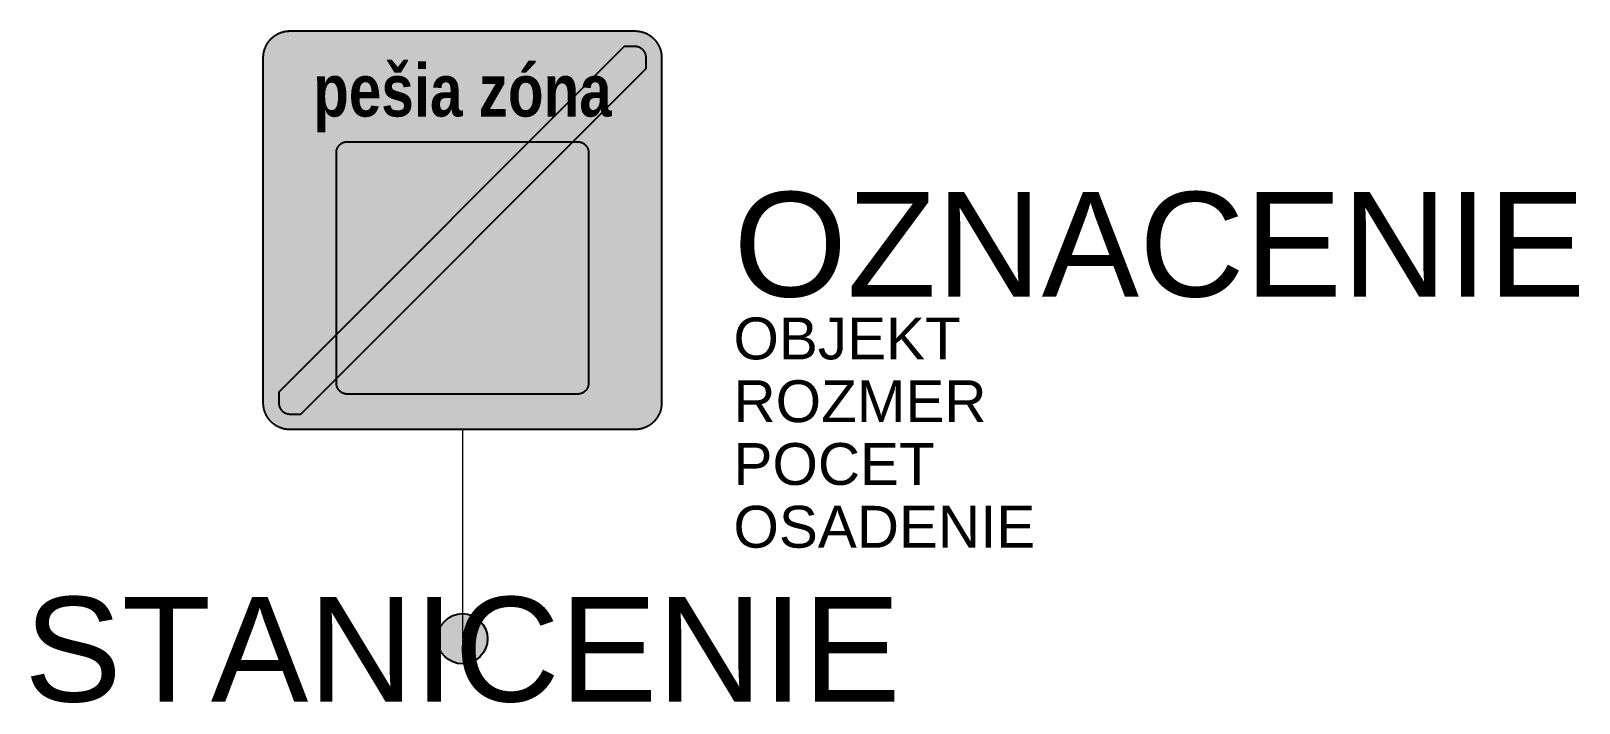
# Model space of a CAD drawing. Header units: metres. Extents: x -10.3 to 26.7, y -1.5 to 14.5.
import ezdxf
from ezdxf.enums import TextEntityAlignment as Align

# ---------------------------------------------------------------- set-up
doc = ezdxf.new("R2010")
doc.units = ezdxf.units.M
doc.layers.get('Defpoints').update_dxf_attribs({"color": 140, "lineweight": 5})
doc.styles.add('DZ', font='arialbd.ttf')
doc.styles.get("Standard").update_dxf_attribs({"font": 'arial.ttf'})

msp = doc.modelspace()

# ---------------------------------------------------------------- texts
at = {"color": 250, "true_color": 0x292829, "style": 'DZ', "width": 0.8}
msp.add_text('pešia zóna', height=1.25, rotation=0.0002, dxfattribs=at).set_placement((0, 12.481), align=Align.CENTER)
msp.add_attdef('OZNACENIE', (6.482, 8.177), '318', height=2.5)
msp.add_attdef('STANICENIE', text='', height=2.5).set_placement((0, 1), align=Align.TOP_CENTER)
at = {"layer": 'Defpoints'}
for tag, p, s in [('OBJEKT', (6.482, 6.677), ''), ('ROZMER', (6.482, 5.177), '630x630/900x900'), ('POCET', (6.482, 3.677), ''), ('OSADENIE', (6.482, 2.177), '')]:
    msp.add_attdef(tag, p, s, height=1, dxfattribs=at)

# ---------------------------------------------------------------- hatches: boundary and pattern name
at = {"true_color": 0xf1efea}
msp.add_hatch(color=7, dxfattribs=at).paths.add_polyline_path([(-4.127, 5), (-4.135, 5), (-4.143, 5), (-4.151, 5), (-4.159, 5.001), (-4.167, 5.001), (-4.175, 5.002), (-4.182, 5.002), (-4.19, 5.003), (-4.198, 5.004), (-4.206, 5.005), (-4.214, 5.006), (-4.221, 5.007), (-4.229, 5.008), (-4.237, 5.009), (-4.244, 5.011), (-4.252, 5.012), (-4.26, 5.014), (-4.267, 5.016), (-4.275, 5.017), (-4.282, 5.019), (-4.29, 5.021), (-4.297, 5.023), (-4.305, 5.025), (-4.312, 5.027), (-4.32, 5.03), (-4.327, 5.032), (-4.334, 5.035), (-4.342, 5.037), (-4.349, 5.04), (-4.356, 5.043), (-4.363, 5.045), (-4.37, 5.048), (-4.378, 5.051), (-4.385, 5.054), (-4.392, 5.058), (-4.399, 5.061), (-4.406, 5.064), (-4.413, 5.068), (-4.42, 5.071), (-4.426, 5.075), (-4.433, 5.078), (-4.44, 5.082), (-4.447, 5.086), (-4.454, 5.09), (-4.46, 5.094), (-4.467, 5.098), (-4.473, 5.102), (-4.48, 5.107), (-4.486, 5.111), (-4.493, 5.115), (-4.499, 5.12), (-4.505, 5.125), (-4.512, 5.129), (-4.518, 5.134), (-4.524, 5.139), (-4.53, 5.144), (-4.536, 5.149), (-4.542, 5.154), (-4.548, 5.159), (-4.554, 5.164), (-4.56, 5.17), (-4.565, 5.175), (-4.571, 5.18), (-4.577, 5.186), (-4.582, 5.192), (-4.588, 5.197), (-4.593, 5.203), (-4.598, 5.209), (-4.604, 5.215), (-4.609, 5.221), (-4.614, 5.226), (-4.619, 5.232), (-4.624, 5.239), (-4.628, 5.245), (-4.633, 5.251), (-4.638, 5.257), (-4.643, 5.263), (-4.647, 5.27), (-4.651, 5.276), (-4.656, 5.283), (-4.66, 5.289), (-4.664, 5.296), (-4.668, 5.302), (-4.672, 5.309), (-4.676, 5.316), (-4.68, 5.322), (-4.684, 5.329), (-4.688, 5.336), (-4.691, 5.343), (-4.695, 5.35), (-4.698, 5.357), (-4.702, 5.364), (-4.705, 5.371), (-4.708, 5.378), (-4.711, 5.385), (-4.714, 5.392), (-4.717, 5.399), (-4.72, 5.406), (-4.723, 5.414), (-4.725, 5.421), (-4.728, 5.428), (-4.73, 5.435), (-4.733, 5.443), (-4.735, 5.45), (-4.737, 5.458), (-4.739, 5.465), (-4.741, 5.473), (-4.743, 5.48), (-4.745, 5.488), (-4.747, 5.495), (-4.749, 5.503), (-4.75, 5.51), (-4.752, 5.518), (-4.753, 5.526), (-4.754, 5.533), (-4.756, 5.541), (-4.757, 5.549), (-4.758, 5.557), (-4.759, 5.564), (-4.759, 5.572), (-4.76, 5.58), (-4.761, 5.588), (-4.761, 5.596), (-4.762, 5.603), (-4.762, 5.611), (-4.762, 5.619), (-4.762, 5.627), (-4.763, 5.635), (-4.762, 13.89), (-4.762, 13.898), (-4.762, 13.906), (-4.762, 13.914), (-4.762, 13.921), (-4.761, 13.929), (-4.761, 13.937), (-4.76, 13.945), (-4.759, 13.953), (-4.759, 13.961), (-4.758, 13.968), (-4.757, 13.976), (-4.756, 13.984), (-4.754, 13.991), (-4.753, 13.999), (-4.752, 14.007), (-4.75, 14.014), (-4.749, 14.022), (-4.747, 14.03), (-4.745, 14.037), (-4.743, 14.045), (-4.741, 14.052), (-4.739, 14.06), (-4.737, 14.067), (-4.735, 14.075), (-4.733, 14.082), (-4.73, 14.089), (-4.728, 14.097), (-4.725, 14.104), (-4.723, 14.111), (-4.72, 14.119), (-4.717, 14.126), (-4.714, 14.133), (-4.711, 14.14), (-4.708, 14.147), (-4.705, 14.154), (-4.702, 14.161), (-4.698, 14.168), (-4.695, 14.175), (-4.691, 14.182), (-4.688, 14.189), (-4.684, 14.196), (-4.68, 14.203), (-4.676, 14.209), (-4.672, 14.216), (-4.668, 14.223), (-4.664, 14.229), (-4.66, 14.236), (-4.656, 14.242), (-4.651, 14.249), (-4.647, 14.255), (-4.643, 14.261), (-4.638, 14.268), (-4.633, 14.274), (-4.628, 14.28), (-4.624, 14.286), (-4.619, 14.292), (-4.614, 14.298), (-4.609, 14.304), (-4.604, 14.31), (-4.598, 14.316), (-4.593, 14.322), (-4.588, 14.328), (-4.582, 14.333), (-4.577, 14.339), (-4.571, 14.344), (-4.565, 14.35), (-4.56, 14.355), (-4.554, 14.361), (-4.548, 14.366), (-4.542, 14.371), (-4.536, 14.376), (-4.53, 14.381), (-4.524, 14.386), (-4.518, 14.391), (-4.512, 14.396), (-4.505, 14.4), (-4.499, 14.405), (-4.493, 14.409), (-4.486, 14.414), (-4.48, 14.418), (-4.473, 14.423), (-4.467, 14.427), (-4.46, 14.431), (-4.454, 14.435), (-4.447, 14.439), (-4.44, 14.443), (-4.433, 14.446), (-4.426, 14.45), (-4.42, 14.454), (-4.413, 14.457), (-4.406, 14.461), (-4.399, 14.464), (-4.392, 14.467), (-4.385, 14.471), (-4.378, 14.474), (-4.37, 14.477), (-4.363, 14.48), (-4.356, 14.482), (-4.349, 14.485), (-4.342, 14.488), (-4.334, 14.49), (-4.327, 14.493), (-4.32, 14.495), (-4.312, 14.497), (-4.305, 14.5), (-4.297, 14.502), (-4.29, 14.504), (-4.282, 14.506), (-4.275, 14.508), (-4.267, 14.509), (-4.26, 14.511), (-4.252, 14.513), (-4.244, 14.514), (-4.237, 14.516), (-4.229, 14.517), (-4.221, 14.518), (-4.214, 14.519), (-4.206, 14.52), (-4.198, 14.521), (-4.19, 14.522), (-4.182, 14.523), (-4.175, 14.523), (-4.167, 14.524), (-4.159, 14.524), (-4.151, 14.525), (-4.143, 14.525), (-4.135, 14.525), (-4.128, 14.525), (4.128, 14.525), (4.135, 14.525), (4.143, 14.525), (4.151, 14.525), (4.159, 14.524), (4.167, 14.524), (4.175, 14.523), (4.182, 14.523), (4.19, 14.522), (4.198, 14.521), (4.206, 14.52), (4.214, 14.519), (4.221, 14.518), (4.229, 14.517), (4.237, 14.516), (4.244, 14.514), (4.252, 14.513), (4.26, 14.511), (4.267, 14.509), (4.275, 14.508), (4.282, 14.506), (4.29, 14.504), (4.297, 14.502), (4.305, 14.5), (4.312, 14.497), (4.32, 14.495), (4.327, 14.493), (4.334, 14.49), (4.342, 14.488), (4.349, 14.485), (4.356, 14.482), (4.363, 14.48), (4.37, 14.477), (4.378, 14.474), (4.385, 14.471), (4.392, 14.467), (4.399, 14.464), (4.406, 14.461), (4.413, 14.457), (4.42, 14.454), (4.426, 14.45), (4.433, 14.446), (4.44, 14.443), (4.447, 14.439), (4.454, 14.435), (4.46, 14.431), (4.467, 14.427), (4.473, 14.423), (4.48, 14.418), (4.486, 14.414), (4.493, 14.409), (4.499, 14.405), (4.505, 14.4), (4.512, 14.396), (4.518, 14.391), (4.524, 14.386), (4.53, 14.381), (4.536, 14.376), (4.542, 14.371), (4.548, 14.366), (4.554, 14.361), (4.559, 14.355), (4.565, 14.35), (4.571, 14.344), (4.577, 14.339), (4.582, 14.333), (4.588, 14.328), (4.593, 14.322), (4.598, 14.316), (4.603, 14.31), (4.609, 14.304), (4.614, 14.298), (4.619, 14.292), (4.624, 14.286), (4.628, 14.28), (4.633, 14.274), (4.638, 14.268), (4.643, 14.261), (4.647, 14.255), (4.651, 14.249), (4.656, 14.242), (4.66, 14.236), (4.664, 14.229), (4.668, 14.223), (4.672, 14.216), (4.676, 14.209), (4.68, 14.203), (4.684, 14.196), (4.688, 14.189), (4.691, 14.182), (4.695, 14.175), (4.698, 14.168), (4.702, 14.161), (4.705, 14.154), (4.708, 14.147), (4.711, 14.14), (4.714, 14.133), (4.717, 14.126), (4.72, 14.119), (4.723, 14.111), (4.725, 14.104), (4.728, 14.097), (4.73, 14.089), (4.733, 14.082), (4.735, 14.075), (4.737, 14.067), (4.739, 14.06), (4.741, 14.052), (4.743, 14.045), (4.745, 14.037), (4.747, 14.03), (4.749, 14.022), (4.75, 14.014), (4.752, 14.007), (4.753, 13.999), (4.754, 13.991), (4.756, 13.984), (4.757, 13.976), (4.758, 13.968), (4.759, 13.961), (4.759, 13.953), (4.76, 13.945), (4.761, 13.937), (4.761, 13.929), (4.762, 13.921), (4.762, 13.914), (4.762, 13.906), (4.762, 13.898), (4.762, 13.89), (4.763, 5.635), (4.762, 5.627), (4.762, 5.619), (4.762, 5.611), (4.762, 5.603), (4.761, 5.596), (4.761, 5.588), (4.76, 5.58), (4.759, 5.572), (4.759, 5.564), (4.758, 5.557), (4.757, 5.549), (4.756, 5.541), (4.754, 5.533), (4.753, 5.526), (4.752, 5.518), (4.75, 5.51), (4.749, 5.503), (4.747, 5.495), (4.745, 5.488), (4.743, 5.48), (4.741, 5.473), (4.739, 5.465), (4.737, 5.458), (4.735, 5.45), (4.733, 5.443), (4.73, 5.435), (4.728, 5.428), (4.725, 5.421), (4.723, 5.414), (4.72, 5.406), (4.717, 5.399), (4.714, 5.392), (4.711, 5.385), (4.708, 5.378), (4.705, 5.371), (4.702, 5.364), (4.698, 5.357), (4.695, 5.35), (4.691, 5.343), (4.688, 5.336), (4.684, 5.329), (4.68, 5.322), (4.676, 5.316), (4.672, 5.309), (4.668, 5.302), (4.664, 5.296), (4.66, 5.289), (4.656, 5.283), (4.651, 5.276), (4.647, 5.27), (4.643, 5.263), (4.638, 5.257), (4.633, 5.251), (4.628, 5.245), (4.624, 5.239), (4.619, 5.232), (4.614, 5.226), (4.609, 5.221), (4.603, 5.215), (4.598, 5.209), (4.593, 5.203), (4.588, 5.197), (4.582, 5.192), (4.577, 5.186), (4.571, 5.18), (4.565, 5.175), (4.559, 5.17), (4.554, 5.164), (4.548, 5.159), (4.542, 5.154), (4.536, 5.149), (4.53, 5.144), (4.524, 5.139), (4.518, 5.134), (4.512, 5.129), (4.505, 5.125), (4.499, 5.12), (4.493, 5.115), (4.486, 5.111), (4.48, 5.107), (4.473, 5.102), (4.467, 5.098), (4.46, 5.094), (4.454, 5.09), (4.447, 5.086), (4.44, 5.082), (4.433, 5.078), (4.426, 5.075), (4.42, 5.071), (4.413, 5.068), (4.406, 5.064), (4.399, 5.061), (4.392, 5.058), (4.385, 5.054), (4.378, 5.051), (4.37, 5.048), (4.363, 5.045), (4.356, 5.043), (4.349, 5.04), (4.342, 5.037), (4.334, 5.035), (4.327, 5.032), (4.32, 5.03), (4.312, 5.027), (4.305, 5.025), (4.297, 5.023), (4.29, 5.021), (4.282, 5.019), (4.275, 5.017), (4.267, 5.016), (4.26, 5.014), (4.252, 5.012), (4.244, 5.011), (4.237, 5.009), (4.229, 5.008), (4.221, 5.007), (4.214, 5.006), (4.206, 5.005), (4.198, 5.004), (4.19, 5.003), (4.182, 5.002), (4.175, 5.002), (4.167, 5.001), (4.159, 5.001), (4.151, 5), (4.143, 5), (4.135, 5), (4.127, 5)])
at = {"true_color": 0x292829}
h = msp.add_hatch(color=250, dxfattribs=at)
h.paths.add_polyline_path([(-4.127, 5.159), (-4.133, 5.159), (-4.139, 5.159), (-4.145, 5.159), (-4.151, 5.159), (-4.157, 5.16), (-4.163, 5.16), (-4.169, 5.16), (-4.175, 5.161), (-4.18, 5.162), (-4.186, 5.162), (-4.192, 5.163), (-4.198, 5.164), (-4.204, 5.165), (-4.209, 5.166), (-4.215, 5.167), (-4.221, 5.168), (-4.227, 5.169), (-4.232, 5.17), (-4.238, 5.172), (-4.244, 5.173), (-4.249, 5.174), (-4.255, 5.176), (-4.26, 5.178), (-4.266, 5.179), (-4.272, 5.181), (-4.277, 5.183), (-4.283, 5.185), (-4.288, 5.187), (-4.294, 5.189), (-4.299, 5.191), (-4.304, 5.193), (-4.31, 5.195), (-4.315, 5.197), (-4.32, 5.2), (-4.326, 5.202), (-4.331, 5.204), (-4.336, 5.207), (-4.341, 5.209), (-4.347, 5.212), (-4.352, 5.215), (-4.357, 5.218), (-4.362, 5.22), (-4.367, 5.223), (-4.372, 5.226), (-4.377, 5.229), (-4.382, 5.232), (-4.387, 5.236), (-4.392, 5.239), (-4.397, 5.242), (-4.401, 5.245), (-4.406, 5.249), (-4.411, 5.252), (-4.416, 5.256), (-4.42, 5.259), (-4.425, 5.263), (-4.429, 5.267), (-4.434, 5.27), (-4.438, 5.274), (-4.443, 5.278), (-4.447, 5.282), (-4.451, 5.286), (-4.456, 5.29), (-4.46, 5.294), (-4.464, 5.298), (-4.468, 5.302), (-4.473, 5.307), (-4.477, 5.311), (-4.481, 5.315), (-4.484, 5.32), (-4.488, 5.324), (-4.492, 5.329), (-4.496, 5.333), (-4.5, 5.338), (-4.503, 5.342), (-4.507, 5.347), (-4.51, 5.352), (-4.514, 5.356), (-4.517, 5.361), (-4.521, 5.366), (-4.524, 5.371), (-4.527, 5.376), (-4.53, 5.381), (-4.533, 5.385), (-4.536, 5.39), (-4.539, 5.395), (-4.542, 5.401), (-4.545, 5.406), (-4.548, 5.411), (-4.55, 5.416), (-4.553, 5.421), (-4.556, 5.426), (-4.558, 5.431), (-4.561, 5.437), (-4.563, 5.442), (-4.565, 5.447), (-4.568, 5.453), (-4.57, 5.458), (-4.572, 5.463), (-4.574, 5.469), (-4.576, 5.474), (-4.578, 5.48), (-4.58, 5.485), (-4.581, 5.491), (-4.583, 5.496), (-4.585, 5.502), (-4.586, 5.508), (-4.588, 5.513), (-4.589, 5.519), (-4.591, 5.524), (-4.592, 5.53), (-4.593, 5.536), (-4.595, 5.542), (-4.596, 5.547), (-4.597, 5.553), (-4.598, 5.559), (-4.599, 5.565), (-4.599, 5.57), (-4.6, 5.576), (-4.601, 5.582), (-4.601, 5.588), (-4.602, 5.594), (-4.602, 5.6), (-4.603, 5.605), (-4.603, 5.611), (-4.603, 5.617), (-4.604, 5.623), (-4.604, 5.629), (-4.604, 5.635), (-4.604, 13.89), (-4.604, 13.896), (-4.604, 13.902), (-4.603, 13.908), (-4.603, 13.914), (-4.603, 13.919), (-4.602, 13.925), (-4.602, 13.931), (-4.601, 13.937), (-4.601, 13.943), (-4.6, 13.949), (-4.599, 13.954), (-4.599, 13.96), (-4.598, 13.966), (-4.597, 13.972), (-4.596, 13.978), (-4.595, 13.983), (-4.593, 13.989), (-4.592, 13.995), (-4.591, 14), (-4.589, 14.006), (-4.588, 14.012), (-4.586, 14.017), (-4.585, 14.023), (-4.583, 14.028), (-4.581, 14.034), (-4.58, 14.04), (-4.578, 14.045), (-4.576, 14.051), (-4.574, 14.056), (-4.572, 14.061), (-4.57, 14.067), (-4.568, 14.072), (-4.565, 14.078), (-4.563, 14.083), (-4.561, 14.088), (-4.558, 14.093), (-4.556, 14.099), (-4.553, 14.104), (-4.55, 14.109), (-4.548, 14.114), (-4.545, 14.119), (-4.542, 14.124), (-4.539, 14.129), (-4.536, 14.134), (-4.533, 14.139), (-4.53, 14.144), (-4.527, 14.149), (-4.524, 14.154), (-4.521, 14.159), (-4.517, 14.164), (-4.514, 14.169), (-4.51, 14.173), (-4.507, 14.178), (-4.503, 14.183), (-4.5, 14.187), (-4.496, 14.192), (-4.492, 14.196), (-4.488, 14.201), (-4.484, 14.205), (-4.481, 14.21), (-4.477, 14.214), (-4.473, 14.218), (-4.468, 14.222), (-4.464, 14.227), (-4.46, 14.231), (-4.456, 14.235), (-4.451, 14.239), (-4.447, 14.243), (-4.443, 14.247), (-4.438, 14.251), (-4.434, 14.255), (-4.429, 14.258), (-4.425, 14.262), (-4.42, 14.266), (-4.416, 14.269), (-4.411, 14.273), (-4.406, 14.276), (-4.401, 14.28), (-4.397, 14.283), (-4.392, 14.286), (-4.387, 14.289), (-4.382, 14.293), (-4.377, 14.296), (-4.372, 14.299), (-4.367, 14.302), (-4.362, 14.304), (-4.357, 14.307), (-4.352, 14.31), (-4.347, 14.313), (-4.341, 14.315), (-4.336, 14.318), (-4.331, 14.321), (-4.326, 14.323), (-4.32, 14.325), (-4.315, 14.328), (-4.31, 14.33), (-4.304, 14.332), (-4.299, 14.334), (-4.294, 14.336), (-4.288, 14.338), (-4.283, 14.34), (-4.277, 14.342), (-4.272, 14.344), (-4.266, 14.346), (-4.26, 14.347), (-4.255, 14.349), (-4.249, 14.35), (-4.244, 14.352), (-4.238, 14.353), (-4.232, 14.355), (-4.227, 14.356), (-4.221, 14.357), (-4.215, 14.358), (-4.209, 14.359), (-4.204, 14.36), (-4.198, 14.361), (-4.192, 14.362), (-4.186, 14.363), (-4.18, 14.363), (-4.175, 14.364), (-4.169, 14.364), (-4.163, 14.365), (-4.157, 14.365), (-4.151, 14.366), (-4.145, 14.366), (-4.139, 14.366), (-4.133, 14.366), (-4.128, 14.366), (4.128, 14.366), (4.133, 14.366), (4.139, 14.366), (4.145, 14.366), (4.151, 14.366), (4.157, 14.365), (4.163, 14.365), (4.169, 14.364), (4.175, 14.364), (4.18, 14.363), (4.186, 14.363), (4.192, 14.362), (4.198, 14.361), (4.204, 14.36), (4.209, 14.359), (4.215, 14.358), (4.221, 14.357), (4.227, 14.356), (4.232, 14.355), (4.238, 14.353), (4.244, 14.352), (4.249, 14.35), (4.255, 14.349), (4.26, 14.347), (4.266, 14.346), (4.272, 14.344), (4.277, 14.342), (4.283, 14.34), (4.288, 14.338), (4.294, 14.336), (4.299, 14.334), (4.304, 14.332), (4.31, 14.33), (4.315, 14.328), (4.32, 14.325), (4.326, 14.323), (4.331, 14.321), (4.336, 14.318), (4.341, 14.315), (4.347, 14.313), (4.352, 14.31), (4.357, 14.307), (4.362, 14.304), (4.367, 14.302), (4.372, 14.299), (4.377, 14.296), (4.382, 14.293), (4.387, 14.289), (4.392, 14.286), (4.397, 14.283), (4.401, 14.28), (4.406, 14.276), (4.411, 14.273), (4.416, 14.269), (4.42, 14.266), (4.425, 14.262), (4.429, 14.258), (4.434, 14.255), (4.438, 14.251), (4.443, 14.247), (4.447, 14.243), (4.451, 14.239), (4.456, 14.235), (4.46, 14.231), (4.464, 14.227), (4.468, 14.222), (4.473, 14.218), (4.477, 14.214), (4.481, 14.21), (4.484, 14.205), (4.488, 14.201), (4.492, 14.196), (4.496, 14.192), (4.5, 14.187), (4.503, 14.183), (4.507, 14.178), (4.51, 14.173), (4.514, 14.169), (4.517, 14.164), (4.52, 14.159), (4.524, 14.154), (4.527, 14.149), (4.53, 14.144), (4.533, 14.139), (4.536, 14.134), (4.539, 14.129), (4.542, 14.124), (4.545, 14.119), (4.548, 14.114), (4.55, 14.109), (4.553, 14.104), (4.556, 14.099), (4.558, 14.093), (4.561, 14.088), (4.563, 14.083), (4.565, 14.078), (4.567, 14.072), (4.57, 14.067), (4.572, 14.061), (4.574, 14.056), (4.576, 14.051), (4.578, 14.045), (4.58, 14.04), (4.581, 14.034), (4.583, 14.028), (4.585, 14.023), (4.586, 14.017), (4.588, 14.012), (4.589, 14.006), (4.591, 14), (4.592, 13.995), (4.593, 13.989), (4.595, 13.983), (4.596, 13.978), (4.597, 13.972), (4.598, 13.966), (4.598, 13.96), (4.599, 13.954), (4.6, 13.949), (4.601, 13.943), (4.601, 13.937), (4.602, 13.931), (4.602, 13.925), (4.603, 13.919), (4.603, 13.914), (4.603, 13.908), (4.604, 13.902), (4.604, 13.896), (4.604, 13.89), (4.604, 5.635), (4.604, 5.629), (4.604, 5.623), (4.603, 5.617), (4.603, 5.611), (4.603, 5.605), (4.602, 5.6), (4.602, 5.594), (4.601, 5.588), (4.601, 5.582), (4.6, 5.576), (4.599, 5.57), (4.598, 5.565), (4.598, 5.559), (4.597, 5.553), (4.596, 5.547), (4.595, 5.542), (4.593, 5.536), (4.592, 5.53), (4.591, 5.524), (4.589, 5.519), (4.588, 5.513), (4.586, 5.508), (4.585, 5.502), (4.583, 5.496), (4.581, 5.491), (4.58, 5.485), (4.578, 5.48), (4.576, 5.474), (4.574, 5.469), (4.572, 5.463), (4.57, 5.458), (4.567, 5.453), (4.565, 5.447), (4.563, 5.442), (4.561, 5.437), (4.558, 5.431), (4.556, 5.426), (4.553, 5.421), (4.55, 5.416), (4.548, 5.411), (4.545, 5.406), (4.542, 5.401), (4.539, 5.395), (4.536, 5.39), (4.533, 5.385), (4.53, 5.381), (4.527, 5.376), (4.524, 5.371), (4.52, 5.366), (4.517, 5.361), (4.514, 5.356), (4.51, 5.352), (4.507, 5.347), (4.503, 5.342), (4.5, 5.338), (4.496, 5.333), (4.492, 5.329), (4.488, 5.324), (4.484, 5.32), (4.481, 5.315), (4.477, 5.311), (4.473, 5.307), (4.468, 5.302), (4.464, 5.298), (4.46, 5.294), (4.456, 5.29), (4.451, 5.286), (4.447, 5.282), (4.443, 5.278), (4.438, 5.274), (4.434, 5.27), (4.429, 5.267), (4.425, 5.263), (4.42, 5.259), (4.416, 5.256), (4.411, 5.252), (4.406, 5.249), (4.401, 5.245), (4.397, 5.242), (4.392, 5.239), (4.387, 5.236), (4.382, 5.232), (4.377, 5.229), (4.372, 5.226), (4.367, 5.223), (4.362, 5.22), (4.357, 5.218), (4.352, 5.215), (4.347, 5.212), (4.341, 5.209), (4.336, 5.207), (4.331, 5.204), (4.326, 5.202), (4.32, 5.2), (4.315, 5.197), (4.31, 5.195), (4.304, 5.193), (4.299, 5.191), (4.294, 5.189), (4.288, 5.187), (4.283, 5.185), (4.277, 5.183), (4.272, 5.181), (4.266, 5.179), (4.26, 5.178), (4.255, 5.176), (4.249, 5.174), (4.244, 5.173), (4.238, 5.172), (4.232, 5.17), (4.227, 5.169), (4.221, 5.168), (4.215, 5.167), (4.209, 5.166), (4.204, 5.165), (4.198, 5.164), (4.192, 5.163), (4.186, 5.162), (4.18, 5.162), (4.175, 5.161), (4.169, 5.16), (4.163, 5.16), (4.157, 5.16), (4.151, 5.159), (4.145, 5.159), (4.139, 5.159), (4.133, 5.159), (4.127, 5.159)])
h.paths.add_polyline_path([(-4.127, 5.37), (-4.134, 5.37), (-4.141, 5.371), (-4.148, 5.371), (-4.155, 5.372), (-4.161, 5.373), (-4.168, 5.373), (-4.174, 5.375), (-4.181, 5.376), (-4.187, 5.377), (-4.194, 5.379), (-4.2, 5.38), (-4.206, 5.382), (-4.212, 5.384), (-4.218, 5.386), (-4.225, 5.389), (-4.231, 5.391), (-4.236, 5.394), (-4.242, 5.396), (-4.248, 5.399), (-4.254, 5.402), (-4.259, 5.405), (-4.265, 5.409), (-4.27, 5.412), (-4.275, 5.416), (-4.281, 5.419), (-4.286, 5.423), (-4.291, 5.427), (-4.296, 5.431), (-4.301, 5.435), (-4.305, 5.439), (-4.31, 5.443), (-4.315, 5.448), (-4.319, 5.452), (-4.323, 5.457), (-4.328, 5.462), (-4.332, 5.467), (-4.336, 5.472), (-4.34, 5.477), (-4.343, 5.482), (-4.347, 5.487), (-4.35, 5.492), (-4.354, 5.498), (-4.357, 5.503), (-4.36, 5.509), (-4.363, 5.514), (-4.366, 5.52), (-4.369, 5.526), (-4.371, 5.532), (-4.374, 5.538), (-4.376, 5.544), (-4.378, 5.55), (-4.38, 5.556), (-4.382, 5.563), (-4.384, 5.569), (-4.385, 5.575), (-4.387, 5.582), (-4.388, 5.588), (-4.389, 5.595), (-4.39, 5.601), (-4.391, 5.608), (-4.391, 5.615), (-4.392, 5.621), (-4.392, 5.628), (-4.392, 5.635), (-4.392, 13.89), (-4.392, 13.897), (-4.392, 13.904), (-4.391, 13.91), (-4.391, 13.917), (-4.39, 13.924), (-4.389, 13.93), (-4.388, 13.937), (-4.387, 13.943), (-4.385, 13.95), (-4.384, 13.956), (-4.382, 13.962), (-4.38, 13.969), (-4.378, 13.975), (-4.376, 13.981), (-4.374, 13.987), (-4.371, 13.993), (-4.369, 13.999), (-4.366, 14.005), (-4.363, 14.01), (-4.36, 14.016), (-4.357, 14.022), (-4.354, 14.027), (-4.35, 14.033), (-4.347, 14.038), (-4.343, 14.043), (-4.34, 14.048), (-4.336, 14.053), (-4.332, 14.058), (-4.328, 14.063), (-4.323, 14.068), (-4.319, 14.073), (-4.315, 14.077), (-4.31, 14.082), (-4.305, 14.086), (-4.301, 14.09), (-4.296, 14.094), (-4.291, 14.098), (-4.286, 14.102), (-4.281, 14.106), (-4.275, 14.109), (-4.27, 14.113), (-4.265, 14.116), (-4.259, 14.119), (-4.254, 14.123), (-4.248, 14.126), (-4.242, 14.128), (-4.236, 14.131), (-4.231, 14.134), (-4.225, 14.136), (-4.218, 14.139), (-4.212, 14.141), (-4.206, 14.143), (-4.2, 14.145), (-4.194, 14.146), (-4.187, 14.148), (-4.181, 14.149), (-4.174, 14.15), (-4.168, 14.151), (-4.161, 14.152), (-4.155, 14.153), (-4.148, 14.154), (-4.141, 14.154), (-4.134, 14.154), (-4.128, 14.155), (4.128, 14.155), (4.134, 14.154), (4.141, 14.154), (4.148, 14.154), (4.155, 14.153), (4.161, 14.152), (4.168, 14.151), (4.174, 14.15), (4.181, 14.149), (4.187, 14.148), (4.194, 14.146), (4.2, 14.145), (4.206, 14.143), (4.212, 14.141), (4.218, 14.139), (4.224, 14.136), (4.23, 14.134), (4.236, 14.131), (4.242, 14.128), (4.248, 14.126), (4.254, 14.123), (4.259, 14.119), (4.265, 14.116), (4.27, 14.113), (4.275, 14.109), (4.281, 14.106), (4.286, 14.102), (4.291, 14.098), (4.296, 14.094), (4.301, 14.09), (4.305, 14.086), (4.31, 14.082), (4.315, 14.077), (4.319, 14.073), (4.323, 14.068), (4.328, 14.063), (4.332, 14.058), (4.336, 14.053), (4.339, 14.048), (4.343, 14.043), (4.347, 14.038), (4.35, 14.033), (4.354, 14.027), (4.357, 14.022), (4.36, 14.016), (4.363, 14.01), (4.366, 14.005), (4.369, 13.999), (4.371, 13.993), (4.374, 13.987), (4.376, 13.981), (4.378, 13.975), (4.38, 13.969), (4.382, 13.962), (4.384, 13.956), (4.385, 13.95), (4.387, 13.943), (4.388, 13.937), (4.389, 13.93), (4.39, 13.924), (4.391, 13.917), (4.391, 13.91), (4.392, 13.904), (4.392, 13.897), (4.392, 13.89), (4.392, 5.635), (4.392, 5.628), (4.392, 5.621), (4.391, 5.615), (4.391, 5.608), (4.39, 5.601), (4.389, 5.595), (4.388, 5.588), (4.387, 5.582), (4.385, 5.575), (4.384, 5.569), (4.382, 5.563), (4.38, 5.556), (4.378, 5.55), (4.376, 5.544), (4.374, 5.538), (4.371, 5.532), (4.369, 5.526), (4.366, 5.52), (4.363, 5.514), (4.36, 5.509), (4.357, 5.503), (4.354, 5.498), (4.35, 5.492), (4.347, 5.487), (4.343, 5.482), (4.339, 5.477), (4.336, 5.472), (4.332, 5.467), (4.328, 5.462), (4.323, 5.457), (4.319, 5.452), (4.315, 5.448), (4.31, 5.443), (4.305, 5.439), (4.301, 5.435), (4.296, 5.431), (4.291, 5.427), (4.286, 5.423), (4.281, 5.419), (4.275, 5.416), (4.27, 5.412), (4.265, 5.409), (4.259, 5.405), (4.254, 5.402), (4.248, 5.399), (4.242, 5.396), (4.236, 5.394), (4.23, 5.391), (4.224, 5.389), (4.218, 5.386), (4.212, 5.384), (4.206, 5.382), (4.2, 5.38), (4.194, 5.379), (4.187, 5.377), (4.181, 5.376), (4.174, 5.375), (4.168, 5.373), (4.161, 5.373), (4.155, 5.372), (4.148, 5.371), (4.141, 5.371), (4.134, 5.37), (4.127, 5.37)], flags=16)
at = {"true_color": 0xba1e10}
msp.add_hatch(color=22, dxfattribs=at).paths.add_polyline_path([(-3.868, 5.37), (4.392, 13.631), (4.392, 13.89), (4.392, 13.897), (4.392, 13.904), (4.391, 13.91), (4.391, 13.917), (4.39, 13.924), (4.389, 13.93), (4.388, 13.937), (4.387, 13.943), (4.385, 13.95), (4.384, 13.956), (4.382, 13.962), (4.38, 13.969), (4.378, 13.975), (4.376, 13.981), (4.374, 13.987), (4.371, 13.993), (4.369, 13.999), (4.366, 14.005), (4.363, 14.01), (4.36, 14.016), (4.357, 14.022), (4.354, 14.027), (4.35, 14.033), (4.347, 14.038), (4.343, 14.043), (4.339, 14.048), (4.336, 14.053), (4.332, 14.058), (4.328, 14.063), (4.323, 14.068), (4.319, 14.073), (4.315, 14.077), (4.31, 14.082), (4.305, 14.086), (4.301, 14.09), (4.296, 14.094), (4.291, 14.098), (4.286, 14.102), (4.281, 14.106), (4.275, 14.109), (4.27, 14.113), (4.265, 14.116), (4.259, 14.119), (4.254, 14.123), (4.248, 14.126), (4.242, 14.128), (4.236, 14.131), (4.23, 14.134), (4.224, 14.136), (4.218, 14.139), (4.212, 14.141), (4.206, 14.143), (4.2, 14.145), (4.194, 14.146), (4.187, 14.148), (4.181, 14.149), (4.174, 14.15), (4.168, 14.151), (4.161, 14.152), (4.155, 14.153), (4.148, 14.154), (4.141, 14.154), (4.134, 14.154), (4.127, 14.155), (3.868, 14.155), (-4.392, 5.894), (-4.392, 5.635), (-4.392, 5.628), (-4.392, 5.621), (-4.391, 5.615), (-4.391, 5.608), (-4.39, 5.601), (-4.389, 5.595), (-4.388, 5.588), (-4.387, 5.582), (-4.385, 5.575), (-4.384, 5.569), (-4.382, 5.563), (-4.38, 5.556), (-4.378, 5.55), (-4.376, 5.544), (-4.374, 5.538), (-4.371, 5.532), (-4.369, 5.526), (-4.366, 5.52), (-4.363, 5.514), (-4.36, 5.509), (-4.357, 5.503), (-4.354, 5.498), (-4.35, 5.492), (-4.347, 5.487), (-4.343, 5.482), (-4.34, 5.477), (-4.336, 5.472), (-4.332, 5.467), (-4.328, 5.462), (-4.323, 5.457), (-4.319, 5.452), (-4.315, 5.448), (-4.31, 5.443), (-4.305, 5.439), (-4.301, 5.435), (-4.296, 5.431), (-4.291, 5.427), (-4.286, 5.423), (-4.281, 5.419), (-4.275, 5.416), (-4.27, 5.412), (-4.265, 5.409), (-4.259, 5.405), (-4.254, 5.402), (-4.248, 5.399), (-4.242, 5.396), (-4.236, 5.394), (-4.231, 5.391), (-4.225, 5.389), (-4.218, 5.386), (-4.212, 5.384), (-4.206, 5.382), (-4.2, 5.38), (-4.194, 5.379), (-4.187, 5.377), (-4.181, 5.376), (-4.174, 5.375), (-4.168, 5.373), (-4.161, 5.373), (-4.155, 5.372), (-4.148, 5.371), (-4.141, 5.371), (-4.134, 5.37), (-4.128, 5.37)])
at = {"true_color": 0x005b8c}
msp.add_hatch(color=146, dxfattribs=at).paths.add_polyline_path([(-2.752, 5.847), (-2.759, 5.847), (-2.765, 5.847), (-2.772, 5.847), (-2.779, 5.848), (-2.785, 5.849), (-2.792, 5.85), (-2.799, 5.851), (-2.805, 5.852), (-2.811, 5.853), (-2.818, 5.855), (-2.824, 5.857), (-2.83, 5.859), (-2.837, 5.861), (-2.843, 5.863), (-2.849, 5.865), (-2.855, 5.867), (-2.861, 5.87), (-2.866, 5.873), (-2.872, 5.876), (-2.878, 5.879), (-2.883, 5.882), (-2.889, 5.885), (-2.894, 5.888), (-2.9, 5.892), (-2.905, 5.895), (-2.91, 5.899), (-2.915, 5.903), (-2.92, 5.907), (-2.925, 5.911), (-2.93, 5.915), (-2.934, 5.92), (-2.939, 5.924), (-2.943, 5.929), (-2.948, 5.933), (-2.952, 5.938), (-2.956, 5.943), (-2.96, 5.948), (-2.964, 5.953), (-2.967, 5.958), (-2.971, 5.963), (-2.975, 5.969), (-2.978, 5.974), (-2.981, 5.98), (-2.984, 5.985), (-2.987, 5.991), (-2.99, 5.996), (-2.993, 6.002), (-2.995, 6.008), (-2.998, 6.014), (-3, 6.02), (-3.002, 6.026), (-3.004, 6.033), (-3.006, 6.039), (-3.008, 6.045), (-3.009, 6.051), (-3.011, 6.058), (-3.012, 6.064), (-3.013, 6.071), (-3.014, 6.078), (-3.015, 6.084), (-3.015, 6.091), (-3.016, 6.098), (-3.016, 6.104), (-3.016, 6.111), (-3.016, 11.615), (-3.016, 11.621), (-3.016, 11.628), (-3.015, 11.635), (-3.015, 11.642), (-3.014, 11.648), (-3.013, 11.655), (-3.012, 11.661), (-3.011, 11.668), (-3.009, 11.674), (-3.008, 11.681), (-3.006, 11.687), (-3.004, 11.693), (-3.002, 11.699), (-3, 11.706), (-2.998, 11.712), (-2.995, 11.718), (-2.993, 11.723), (-2.99, 11.729), (-2.987, 11.735), (-2.984, 11.741), (-2.981, 11.746), (-2.978, 11.752), (-2.975, 11.757), (-2.971, 11.762), (-2.967, 11.768), (-2.964, 11.773), (-2.96, 11.778), (-2.956, 11.783), (-2.952, 11.788), (-2.948, 11.792), (-2.943, 11.797), (-2.939, 11.802), (-2.934, 11.806), (-2.93, 11.81), (-2.925, 11.815), (-2.92, 11.819), (-2.915, 11.823), (-2.91, 11.827), (-2.905, 11.83), (-2.9, 11.834), (-2.894, 11.837), (-2.889, 11.841), (-2.883, 11.844), (-2.878, 11.847), (-2.872, 11.85), (-2.866, 11.853), (-2.861, 11.856), (-2.855, 11.858), (-2.849, 11.861), (-2.843, 11.863), (-2.837, 11.865), (-2.83, 11.867), (-2.824, 11.869), (-2.818, 11.871), (-2.811, 11.872), (-2.805, 11.874), (-2.799, 11.875), (-2.792, 11.876), (-2.785, 11.877), (-2.779, 11.878), (-2.772, 11.878), (-2.765, 11.879), (-2.759, 11.879), (-2.752, 11.879), (2.752, 11.879), (2.758, 11.879), (2.765, 11.879), (2.772, 11.878), (2.779, 11.878), (2.785, 11.877), (2.792, 11.876), (2.798, 11.875), (2.805, 11.874), (2.811, 11.872), (2.818, 11.871), (2.824, 11.869), (2.83, 11.867), (2.837, 11.865), (2.843, 11.863), (2.849, 11.861), (2.855, 11.858), (2.861, 11.856), (2.866, 11.853), (2.872, 11.85), (2.878, 11.847), (2.883, 11.844), (2.889, 11.841), (2.894, 11.837), (2.9, 11.834), (2.905, 11.83), (2.91, 11.827), (2.915, 11.823), (2.92, 11.819), (2.925, 11.815), (2.93, 11.81), (2.934, 11.806), (2.939, 11.802), (2.943, 11.797), (2.947, 11.792), (2.952, 11.788), (2.956, 11.783), (2.96, 11.778), (2.964, 11.773), (2.967, 11.768), (2.971, 11.762), (2.975, 11.757), (2.978, 11.752), (2.981, 11.746), (2.984, 11.741), (2.987, 11.735), (2.99, 11.729), (2.993, 11.723), (2.995, 11.718), (2.998, 11.712), (3, 11.706), (3.002, 11.699), (3.004, 11.693), (3.006, 11.687), (3.008, 11.681), (3.009, 11.674), (3.011, 11.668), (3.012, 11.661), (3.013, 11.655), (3.014, 11.648), (3.015, 11.642), (3.015, 11.635), (3.016, 11.628), (3.016, 11.621), (3.016, 11.615), (3.016, 6.111), (3.016, 6.104), (3.016, 6.098), (3.015, 6.091), (3.015, 6.084), (3.014, 6.078), (3.013, 6.071), (3.012, 6.064), (3.011, 6.058), (3.009, 6.051), (3.008, 6.045), (3.006, 6.039), (3.004, 6.033), (3.002, 6.026), (3, 6.02), (2.998, 6.014), (2.995, 6.008), (2.993, 6.002), (2.99, 5.996), (2.987, 5.991), (2.984, 5.985), (2.981, 5.98), (2.978, 5.974), (2.975, 5.969), (2.971, 5.963), (2.967, 5.958), (2.964, 5.953), (2.96, 5.948), (2.956, 5.943), (2.952, 5.938), (2.947, 5.933), (2.943, 5.929), (2.939, 5.924), (2.934, 5.92), (2.93, 5.915), (2.925, 5.911), (2.92, 5.907), (2.915, 5.903), (2.91, 5.899), (2.905, 5.895), (2.9, 5.892), (2.894, 5.888), (2.889, 5.885), (2.883, 5.882), (2.878, 5.879), (2.872, 5.876), (2.866, 5.873), (2.861, 5.87), (2.855, 5.867), (2.849, 5.865), (2.843, 5.863), (2.837, 5.861), (2.83, 5.859), (2.824, 5.857), (2.818, 5.855), (2.811, 5.853), (2.805, 5.852), (2.798, 5.851), (2.792, 5.85), (2.785, 5.849), (2.779, 5.848), (2.772, 5.847), (2.765, 5.847), (2.758, 5.847), (2.752, 5.847)])
at = {"true_color": 0xf1efea}
h = msp.add_hatch(color=7, dxfattribs=at)
h.paths.add_polyline_path([(-1.143, 7.847), (-0.857, 7.847), (-0.857, 6.847), (-0.857, 6.843), (-0.857, 6.839), (-0.858, 6.836), (-0.858, 6.832), (-0.858, 6.829), (-0.859, 6.825), (-0.859, 6.821), (-0.86, 6.818), (-0.861, 6.814), (-0.862, 6.811), (-0.863, 6.808), (-0.864, 6.804), (-0.865, 6.801), (-0.866, 6.798), (-0.867, 6.794), (-0.868, 6.791), (-0.87, 6.788), (-0.871, 6.785), (-0.873, 6.782), (-0.875, 6.779), (-0.876, 6.776), (-0.878, 6.773), (-0.88, 6.77), (-0.882, 6.767), (-0.884, 6.764), (-0.886, 6.761), (-0.888, 6.759), (-0.89, 6.756), (-0.892, 6.753), (-0.894, 6.751), (-0.897, 6.748), (-0.899, 6.746), (-0.902, 6.743), (-0.904, 6.741), (-0.907, 6.739), (-0.909, 6.737), (-0.912, 6.734), (-0.915, 6.732), (-0.917, 6.73), (-0.92, 6.728), (-0.923, 6.726), (-0.926, 6.725), (-0.929, 6.723), (-0.932, 6.721), (-0.935, 6.72), (-0.938, 6.718), (-0.941, 6.716), (-0.945, 6.715), (-0.948, 6.714), (-0.951, 6.713), (-0.954, 6.711), (-0.958, 6.71), (-0.961, 6.709), (-0.964, 6.708), (-0.968, 6.708), (-0.971, 6.707), (-0.975, 6.706), (-0.978, 6.706), (-0.982, 6.705), (-0.986, 6.705), (-0.989, 6.704), (-0.993, 6.704), (-0.997, 6.704), (-1, 6.704), (-1.004, 6.704), (-1.007, 6.704), (-1.011, 6.704), (-1.015, 6.705), (-1.018, 6.705), (-1.022, 6.706), (-1.025, 6.706), (-1.029, 6.707), (-1.032, 6.708), (-1.036, 6.708), (-1.039, 6.709), (-1.043, 6.71), (-1.046, 6.711), (-1.049, 6.713), (-1.053, 6.714), (-1.056, 6.715), (-1.059, 6.716), (-1.062, 6.718), (-1.065, 6.72), (-1.068, 6.721), (-1.071, 6.723), (-1.074, 6.725), (-1.077, 6.726), (-1.08, 6.728), (-1.083, 6.73), (-1.086, 6.732), (-1.088, 6.734), (-1.091, 6.737), (-1.094, 6.739), (-1.096, 6.741), (-1.099, 6.743), (-1.101, 6.746), (-1.104, 6.748), (-1.106, 6.751), (-1.108, 6.753), (-1.11, 6.756), (-1.113, 6.759), (-1.115, 6.761), (-1.117, 6.764), (-1.119, 6.767), (-1.12, 6.77), (-1.122, 6.773), (-1.124, 6.776), (-1.126, 6.779), (-1.127, 6.782), (-1.129, 6.785), (-1.13, 6.788), (-1.132, 6.791), (-1.133, 6.794), (-1.134, 6.798), (-1.135, 6.801), (-1.137, 6.804), (-1.138, 6.808), (-1.139, 6.811), (-1.139, 6.814), (-1.14, 6.818), (-1.141, 6.821), (-1.141, 6.825), (-1.142, 6.829), (-1.142, 6.832), (-1.143, 6.836), (-1.143, 6.839), (-1.143, 6.843), (-1.143, 6.847)])
h.paths.add_polyline_path([(-0.762, 7.847), (-0.476, 7.847), (-0.476, 6.561), (-0.476, 6.557), (-0.476, 6.554), (-0.477, 6.55), (-0.477, 6.546), (-0.477, 6.543), (-0.478, 6.539), (-0.478, 6.536), (-0.479, 6.532), (-0.48, 6.529), (-0.481, 6.525), (-0.482, 6.522), (-0.483, 6.519), (-0.484, 6.515), (-0.485, 6.512), (-0.486, 6.509), (-0.487, 6.505), (-0.489, 6.502), (-0.49, 6.499), (-0.492, 6.496), (-0.494, 6.493), (-0.495, 6.49), (-0.497, 6.487), (-0.499, 6.484), (-0.501, 6.481), (-0.503, 6.478), (-0.505, 6.476), (-0.507, 6.473), (-0.509, 6.47), (-0.511, 6.468), (-0.513, 6.465), (-0.516, 6.462), (-0.518, 6.46), (-0.521, 6.458), (-0.523, 6.455), (-0.526, 6.453), (-0.528, 6.451), (-0.531, 6.449), (-0.534, 6.447), (-0.536, 6.445), (-0.539, 6.443), (-0.542, 6.441), (-0.545, 6.439), (-0.548, 6.437), (-0.551, 6.435), (-0.554, 6.434), (-0.557, 6.432), (-0.56, 6.431), (-0.564, 6.429), (-0.567, 6.428), (-0.57, 6.427), (-0.573, 6.426), (-0.577, 6.425), (-0.58, 6.424), (-0.583, 6.423), (-0.587, 6.422), (-0.59, 6.421), (-0.594, 6.42), (-0.597, 6.42), (-0.601, 6.419), (-0.605, 6.419), (-0.608, 6.419), (-0.612, 6.418), (-0.616, 6.418), (-0.619, 6.418), (-0.623, 6.418), (-0.626, 6.418), (-0.63, 6.419), (-0.634, 6.419), (-0.637, 6.419), (-0.641, 6.42), (-0.644, 6.42), (-0.648, 6.421), (-0.651, 6.422), (-0.655, 6.423), (-0.658, 6.424), (-0.662, 6.425), (-0.665, 6.426), (-0.668, 6.427), (-0.672, 6.428), (-0.675, 6.429), (-0.678, 6.431), (-0.681, 6.432), (-0.684, 6.434), (-0.687, 6.435), (-0.69, 6.437), (-0.693, 6.439), (-0.696, 6.441), (-0.699, 6.443), (-0.702, 6.445), (-0.705, 6.447), (-0.707, 6.449), (-0.71, 6.451), (-0.713, 6.453), (-0.715, 6.455), (-0.718, 6.458), (-0.72, 6.46), (-0.723, 6.462), (-0.725, 6.465), (-0.727, 6.468), (-0.729, 6.47), (-0.732, 6.473), (-0.734, 6.476), (-0.736, 6.478), (-0.738, 6.481), (-0.739, 6.484), (-0.741, 6.487), (-0.743, 6.49), (-0.745, 6.493), (-0.746, 6.496), (-0.748, 6.499), (-0.749, 6.502), (-0.751, 6.505), (-0.752, 6.509), (-0.753, 6.512), (-0.754, 6.515), (-0.756, 6.519), (-0.757, 6.522), (-0.758, 6.525), (-0.758, 6.529), (-0.759, 6.532), (-0.76, 6.536), (-0.76, 6.539), (-0.761, 6.543), (-0.761, 6.546), (-0.762, 6.55), (-0.762, 6.554), (-0.762, 6.557), (-0.762, 6.561)], flags=16)
edge = h.paths.add_edge_path(flags=16)
edge.add_line((-1.762, 7.942), (-1.759, 7.959))
edge.add_line((-1.759, 7.959), (-1.757, 7.976))
edge.add_line((-1.757, 7.976), (-1.754, 7.993))
edge.add_line((-1.754, 7.993), (-1.751, 8.01))
edge.add_line((-1.751, 8.01), (-1.747, 8.027))
edge.add_line((-1.747, 8.027), (-1.744, 8.044))
edge.add_line((-1.744, 8.044), (-1.74, 8.061))
edge.add_line((-1.74, 8.061), (-1.737, 8.078))
edge.add_line((-1.737, 8.078), (-1.733, 8.094))
edge.add_line((-1.733, 8.094), (-1.729, 8.111))
edge.add_line((-1.729, 8.111), (-1.725, 8.128))
edge.add_line((-1.725, 8.128), (-1.721, 8.145))
edge.add_line((-1.721, 8.145), (-1.716, 8.161))
edge.add_line((-1.716, 8.161), (-1.712, 8.178))
edge.add_line((-1.712, 8.178), (-1.707, 8.194))
edge.add_line((-1.707, 8.194), (-1.702, 8.211))
edge.add_line((-1.702, 8.211), (-1.697, 8.227))
edge.add_line((-1.697, 8.227), (-1.692, 8.243))
edge.add_line((-1.692, 8.243), (-1.686, 8.26))
edge.add_line((-1.686, 8.26), (-1.681, 8.276))
edge.add_line((-1.681, 8.276), (-1.675, 8.292))
edge.add_line((-1.675, 8.292), (-1.67, 8.308))
edge.add_line((-1.67, 8.308), (-1.664, 8.324))
edge.add_line((-1.664, 8.324), (-1.658, 8.34))
edge.add_line((-1.658, 8.34), (-1.652, 8.356))
edge.add_line((-1.652, 8.356), (-1.645, 8.372))
edge.add_line((-1.645, 8.372), (-1.639, 8.388))
edge.add_line((-1.639, 8.388), (-1.632, 8.404))
edge.add_line((-1.632, 8.404), (-1.626, 8.42))
edge.add_line((-1.626, 8.42), (-1.619, 8.435))
edge.add_line((-1.619, 8.435), (-1.612, 8.451))
edge.add_line((-1.612, 8.451), (-1.605, 8.467))
edge.add_line((-1.605, 8.467), (-1.597, 8.482))
edge.add_line((-1.597, 8.482), (-1.59, 8.498))
edge.add_line((-1.59, 8.498), (-1.582, 8.513))
edge.add_line((-1.582, 8.513), (-1.575, 8.528))
edge.add_line((-1.575, 8.528), (-1.567, 8.543))
edge.add_line((-1.567, 8.543), (-1.559, 8.559))
edge.add_line((-1.559, 8.559), (-1.551, 8.574))
edge.add_line((-1.551, 8.574), (-1.543, 8.589))
edge.add_line((-1.543, 8.589), (-1.534, 8.604))
edge.add_line((-1.534, 8.604), (-1.526, 8.619))
edge.add_line((-1.526, 8.619), (-1.517, 8.633))
edge.add_line((-1.517, 8.633), (-1.508, 8.648))
edge.add_line((-1.508, 8.648), (-1.5, 8.663))
edge.add_line((-1.5, 8.663), (-1.491, 8.677))
edge.add_line((-1.491, 8.677), (-1.481, 8.692))
edge.add_line((-1.481, 8.692), (-1.472, 8.706))
edge.add_line((-1.472, 8.706), (-1.463, 8.721))
edge.add_line((-1.463, 8.721), (-1.453, 8.735))
edge.add_line((-1.453, 8.735), (-1.443, 8.749))
edge.add_line((-1.443, 8.749), (-1.434, 8.763))
edge.add_line((-1.434, 8.763), (-1.424, 8.777))
edge.add_line((-1.424, 8.777), (-1.414, 8.791))
edge.add_line((-1.414, 8.791), (-1.403, 8.805))
edge.add_line((-1.403, 8.805), (-1.393, 8.819))
edge.add_line((-1.393, 8.819), (-1.383, 8.832))
edge.add_line((-1.383, 8.832), (-1.372, 8.846))
edge.add_line((-1.372, 8.846), (-1.361, 8.86))
edge.add_line((-1.361, 8.86), (-1.351, 8.873))
edge.add_line((-1.351, 8.873), (-1.34, 8.886))
edge.add_line((-1.34, 8.886), (-1.329, 8.9))
edge.add_line((-1.329, 8.9), (-1.317, 8.913))
edge.add_line((-1.317, 8.913), (-1.306, 8.926))
edge.add_line((-1.306, 8.926), (-1.306, 8.926))
edge.add_line((-1.306, 8.926), (-1.311, 8.932))
edge.add_line((-1.311, 8.932), (-1.316, 8.937))
edge.add_line((-1.316, 8.937), (-1.321, 8.943))
edge.add_line((-1.321, 8.943), (-1.326, 8.949))
edge.add_line((-1.326, 8.949), (-1.331, 8.955))
edge.add_line((-1.331, 8.955), (-1.336, 8.961))
edge.add_line((-1.336, 8.961), (-1.34, 8.967))
edge.add_line((-1.34, 8.967), (-1.345, 8.973))
edge.add_line((-1.345, 8.973), (-1.349, 8.979))
edge.add_line((-1.349, 8.979), (-1.354, 8.986))
edge.add_line((-1.354, 8.986), (-1.358, 8.992))
edge.add_line((-1.358, 8.992), (-1.362, 8.998))
edge.add_line((-1.362, 8.998), (-1.367, 9.005))
edge.add_line((-1.367, 9.005), (-1.371, 9.011))
edge.add_line((-1.371, 9.011), (-1.375, 9.017))
edge.add_line((-1.375, 9.017), (-1.379, 9.024))
edge.add_line((-1.379, 9.024), (-1.383, 9.03))
edge.add_line((-1.383, 9.03), (-1.387, 9.037))
edge.add_line((-1.387, 9.037), (-1.39, 9.043))
edge.add_line((-1.39, 9.043), (-1.394, 9.05))
edge.add_line((-1.394, 9.05), (-1.398, 9.057))
edge.add_line((-1.398, 9.057), (-1.401, 9.064))
edge.add_line((-1.401, 9.064), (-1.405, 9.07))
edge.add_line((-1.405, 9.07), (-1.408, 9.077))
edge.add_line((-1.408, 9.077), (-1.411, 9.084))
edge.add_line((-1.411, 9.084), (-1.415, 9.091))
edge.add_line((-1.415, 9.091), (-1.418, 9.098))
edge.add_line((-1.418, 9.098), (-1.421, 9.105))
edge.add_line((-1.421, 9.105), (-1.424, 9.112))
edge.add_line((-1.424, 9.112), (-1.427, 9.118))
edge.add_line((-1.427, 9.118), (-1.43, 9.126))
edge.add_line((-1.43, 9.126), (-1.432, 9.133))
edge.add_line((-1.432, 9.133), (-1.435, 9.14))
edge.add_line((-1.435, 9.14), (-1.438, 9.147))
edge.add_line((-1.438, 9.147), (-1.44, 9.154))
edge.add_line((-1.44, 9.154), (-1.443, 9.161))
edge.add_line((-1.443, 9.161), (-1.445, 9.168))
edge.add_line((-1.445, 9.168), (-1.447, 9.176))
edge.add_line((-1.447, 9.176), (-1.449, 9.183))
edge.add_line((-1.449, 9.183), (-1.451, 9.19))
edge.add_line((-1.451, 9.19), (-1.453, 9.197))
edge.add_line((-1.453, 9.197), (-1.455, 9.205))
edge.add_line((-1.455, 9.205), (-1.457, 9.212))
edge.add_line((-1.457, 9.212), (-1.459, 9.219))
edge.add_line((-1.459, 9.219), (-1.461, 9.227))
edge.add_line((-1.461, 9.227), (-1.462, 9.234))
edge.add_line((-1.462, 9.234), (-1.464, 9.242))
edge.add_line((-1.464, 9.242), (-1.465, 9.249))
edge.add_line((-1.465, 9.249), (-1.467, 9.257))
edge.add_line((-1.467, 9.257), (-1.468, 9.264))
edge.add_line((-1.468, 9.264), (-1.469, 9.272))
edge.add_line((-1.469, 9.272), (-1.47, 9.279))
edge.add_line((-1.47, 9.279), (-1.471, 9.287))
edge.add_line((-1.471, 9.287), (-1.472, 9.294))
edge.add_line((-1.472, 9.294), (-1.473, 9.302))
edge.add_line((-1.473, 9.302), (-1.474, 9.31))
edge.add_line((-1.474, 9.31), (-1.474, 9.317))
edge.add_line((-1.474, 9.317), (-1.475, 9.325))
edge.add_line((-1.475, 9.325), (-1.475, 9.332))
edge.add_line((-1.475, 9.332), (-1.476, 9.34))
edge.add_line((-1.476, 9.34), (-1.476, 9.348))
edge.add_line((-1.476, 9.348), (-1.476, 9.356))
edge.add_line((-1.476, 9.356), (-1.476, 9.363))
edge.add_line((-1.476, 9.363), (-1.476, 9.371))
edge.add_line((-1.476, 9.371), (-1.476, 9.752))
edge.add_line((-1.476, 9.752), (-1.476, 9.76))
edge.add_line((-1.476, 9.76), (-1.476, 9.768))
edge.add_line((-1.476, 9.768), (-1.476, 9.777))
edge.add_line((-1.476, 9.777), (-1.476, 9.785))
edge.add_line((-1.476, 9.785), (-1.475, 9.793))
edge.add_line((-1.475, 9.793), (-1.475, 9.801))
edge.add_line((-1.475, 9.801), (-1.474, 9.81))
edge.add_line((-1.474, 9.81), (-1.473, 9.818))
edge.add_line((-1.473, 9.818), (-1.472, 9.826))
edge.add_line((-1.472, 9.826), (-1.471, 9.834))
edge.add_line((-1.471, 9.834), (-1.47, 9.842))
edge.add_line((-1.47, 9.842), (-1.469, 9.85))
edge.add_line((-1.469, 9.85), (-1.468, 9.858))
edge.add_line((-1.468, 9.858), (-1.467, 9.867))
edge.add_line((-1.467, 9.867), (-1.465, 9.875))
edge.add_line((-1.465, 9.875), (-1.463, 9.883))
edge.add_line((-1.463, 9.883), (-1.462, 9.891))
edge.add_line((-1.462, 9.891), (-1.46, 9.899))
edge.add_line((-1.46, 9.899), (-1.458, 9.906))
edge.add_line((-1.458, 9.906), (-1.456, 9.914))
edge.add_line((-1.456, 9.914), (-1.454, 9.922))
edge.add_line((-1.454, 9.922), (-1.452, 9.93))
edge.add_line((-1.452, 9.93), (-1.45, 9.938))
edge.add_line((-1.45, 9.938), (-1.448, 9.946))
edge.add_line((-1.448, 9.946), (-1.445, 9.954))
edge.add_line((-1.445, 9.954), (-1.443, 9.961))
edge.add_line((-1.443, 9.961), (-1.44, 9.969))
edge.add_line((-1.44, 9.969), (-1.437, 9.977))
edge.add_line((-1.437, 9.977), (-1.435, 9.984))
edge.add_line((-1.435, 9.984), (-1.432, 9.992))
edge.add_line((-1.432, 9.992), (-1.429, 9.999))
edge.add_line((-1.429, 9.999), (-1.426, 10.007))
edge.add_line((-1.426, 10.007), (-1.422, 10.014))
edge.add_line((-1.422, 10.014), (-1.419, 10.022))
edge.add_line((-1.419, 10.022), (-1.416, 10.029))
edge.add_line((-1.416, 10.029), (-1.412, 10.037))
edge.add_line((-1.412, 10.037), (-1.409, 10.044))
edge.add_line((-1.409, 10.044), (-1.405, 10.051))
edge.add_line((-1.405, 10.051), (-1.402, 10.059))
edge.add_line((-1.402, 10.059), (-1.398, 10.066))
edge.add_line((-1.398, 10.066), (-1.394, 10.073))
edge.add_line((-1.394, 10.073), (-1.39, 10.08))
edge.add_line((-1.39, 10.08), (-1.386, 10.087))
edge.add_line((-1.386, 10.087), (-1.382, 10.094))
edge.add_line((-1.382, 10.094), (-1.378, 10.101))
edge.add_line((-1.378, 10.101), (-1.373, 10.108))
edge.add_line((-1.373, 10.108), (-1.369, 10.115))
edge.add_line((-1.369, 10.115), (-1.364, 10.122))
edge.add_line((-1.364, 10.122), (-1.36, 10.129))
edge.add_line((-1.36, 10.129), (-1.355, 10.135))
edge.add_line((-1.355, 10.135), (-1.35, 10.142))
edge.add_line((-1.35, 10.142), (-1.346, 10.149))
edge.add_line((-1.346, 10.149), (-1.341, 10.155))
edge.add_line((-1.341, 10.155), (-1.336, 10.162))
edge.add_line((-1.336, 10.162), (-1.331, 10.168))
edge.add_line((-1.331, 10.168), (-1.325, 10.174))
edge.add_line((-1.325, 10.174), (-1.32, 10.181))
edge.add_line((-1.32, 10.181), (-1.315, 10.187))
edge.add_line((-1.315, 10.187), (-1.309, 10.193))
edge.add_line((-1.309, 10.193), (-1.304, 10.199))
edge.add_line((-1.304, 10.199), (-1.298, 10.205))
edge.add_line((-1.298, 10.205), (-1.293, 10.211))
edge.add_line((-1.293, 10.211), (-1.287, 10.217))
edge.add_line((-1.287, 10.217), (-1.281, 10.223))
edge.add_line((-1.281, 10.223), (-1.275, 10.229))
edge.add_line((-1.275, 10.229), (-1.269, 10.235))
edge.add_line((-1.269, 10.235), (-1.263, 10.241))
edge.add_line((-1.263, 10.241), (-1.257, 10.246))
edge.add_line((-1.257, 10.246), (-1.251, 10.252))
edge.add_line((-1.251, 10.252), (-1.245, 10.257))
edge.add_line((-1.245, 10.257), (-1.239, 10.262))
edge.add_line((-1.239, 10.262), (-1.232, 10.268))
edge.add_line((-1.232, 10.268), (-1.226, 10.273))
edge.add_line((-1.226, 10.273), (-1.219, 10.278))
edge.add_line((-1.219, 10.278), (-1.213, 10.283))
edge.add_line((-1.213, 10.283), (-1.206, 10.288))
edge.add_line((-1.206, 10.288), (-1.2, 10.293))
edge.add_line((-1.2, 10.293), (-1.193, 10.297))
edge.add_line((-1.193, 10.297), (-1.186, 10.302))
edge.add_line((-1.186, 10.302), (-1.18, 10.307))
edge.add_line((-1.18, 10.307), (-1.173, 10.311))
edge.add_line((-1.173, 10.311), (-1.166, 10.315))
edge.add_line((-1.166, 10.315), (-1.159, 10.32))
edge.add_line((-1.159, 10.32), (-1.152, 10.324))
edge.add_line((-1.152, 10.324), (-1.145, 10.328))
edge.add_line((-1.145, 10.328), (-1.138, 10.332))
edge.add_line((-1.138, 10.332), (-1.131, 10.336))
edge.add_line((-1.131, 10.336), (-1.124, 10.34))
edge.add_line((-1.124, 10.34), (-1.116, 10.344))
edge.add_line((-1.116, 10.344), (-1.109, 10.348))
edge.add_line((-1.109, 10.348), (-1.102, 10.351))
edge.add_line((-1.102, 10.351), (-1.094, 10.355))
edge.add_line((-1.094, 10.355), (-1.087, 10.358))
edge.add_line((-1.087, 10.358), (-1.08, 10.361))
edge.add_line((-1.08, 10.361), (-1.072, 10.365))
edge.add_line((-1.072, 10.365), (-1.065, 10.368))
edge.add_line((-1.065, 10.368), (-1.057, 10.371))
edge.add_line((-1.057, 10.371), (-1.05, 10.374))
edge.add_line((-1.05, 10.374), (-1.042, 10.377))
edge.add_line((-1.042, 10.377), (-1.034, 10.38))
edge.add_line((-1.034, 10.38), (-1.027, 10.382))
edge.add_line((-1.027, 10.382), (-1.019, 10.385))
edge.add_line((-1.019, 10.385), (-1.011, 10.387))
edge.add_line((-1.011, 10.387), (-1.004, 10.39))
edge.add_line((-1.004, 10.39), (-0.996, 10.392))
edge.add_line((-0.996, 10.392), (-0.988, 10.394))
edge.add_line((-0.988, 10.394), (-0.98, 10.396))
edge.add_line((-0.98, 10.396), (-0.972, 10.399))
edge.add_line((-0.972, 10.399), (-0.964, 10.4))
edge.add_line((-0.964, 10.4), (-0.956, 10.402))
edge.add_line((-0.956, 10.402), (-0.948, 10.404))
edge.add_line((-0.948, 10.404), (-0.94, 10.406))
edge.add_line((-0.94, 10.406), (-0.932, 10.407))
edge.add_line((-0.932, 10.407), (-0.924, 10.409))
edge.add_line((-0.924, 10.409), (-0.916, 10.41))
edge.add_line((-0.916, 10.41), (-0.908, 10.411))
edge.add_line((-0.908, 10.411), (-0.9, 10.412))
edge.add_line((-0.9, 10.412), (-0.892, 10.414))
edge.add_line((-0.892, 10.414), (-0.884, 10.415))
edge.add_line((-0.884, 10.415), (-0.876, 10.415))
edge.add_line((-0.876, 10.415), (-0.867, 10.416))
edge.add_line((-0.867, 10.416), (-0.859, 10.417))
edge.add_line((-0.859, 10.417), (-0.851, 10.417))
edge.add_line((-0.851, 10.417), (-0.843, 10.418))
edge.add_line((-0.843, 10.418), (-0.834, 10.418))
edge.add_line((-0.834, 10.418), (-0.826, 10.418))
edge.add_line((-0.826, 10.418), (-0.818, 10.419))
edge.add_line((-0.818, 10.419), (-0.81, 10.419))
edge.add_line((-0.81, 10.419), (-0.804, 10.419))
edge.add_line((-0.804, 10.419), (-0.798, 10.419))
edge.add_line((-0.798, 10.419), (-0.793, 10.418))
edge.add_line((-0.793, 10.418), (-0.787, 10.418))
edge.add_line((-0.787, 10.418), (-0.781, 10.418))
edge.add_line((-0.781, 10.418), (-0.775, 10.418))
edge.add_line((-0.775, 10.418), (-0.77, 10.417))
edge.add_line((-0.77, 10.417), (-0.764, 10.417))
edge.add_line((-0.764, 10.417), (-0.758, 10.417))
edge.add_line((-0.758, 10.417), (-0.753, 10.416))
edge.add_line((-0.753, 10.416), (-0.747, 10.416))
edge.add_line((-0.747, 10.416), (-0.741, 10.415))
edge.add_line((-0.741, 10.415), (-0.736, 10.415))
edge.add_line((-0.736, 10.415), (-0.73, 10.414))
edge.add_line((-0.73, 10.414), (-0.724, 10.413))
edge.add_line((-0.724, 10.413), (-0.719, 10.412))
edge.add_line((-0.719, 10.412), (-0.713, 10.412))
edge.add_line((-0.713, 10.412), (-0.708, 10.411))
edge.add_line((-0.708, 10.411), (-0.702, 10.41))
edge.add_line((-0.702, 10.41), (-0.696, 10.409))
edge.add_line((-0.696, 10.409), (-0.691, 10.408))
edge.add_line((-0.691, 10.408), (-0.685, 10.407))
edge.add_line((-0.685, 10.407), (-0.68, 10.406))
edge.add_line((-0.68, 10.406), (-0.674, 10.405))
edge.add_line((-0.674, 10.405), (-0.669, 10.403))
edge.add_line((-0.669, 10.403), (-0.663, 10.402))
edge.add_line((-0.663, 10.402), (-0.657, 10.401))
edge.add_line((-0.657, 10.401), (-0.652, 10.4))
edge.add_line((-0.652, 10.4), (-0.646, 10.398))
edge.add_line((-0.646, 10.398), (-0.641, 10.397))
edge.add_line((-0.641, 10.397), (-0.636, 10.395))
edge.add_line((-0.636, 10.395), (-0.63, 10.394))
edge.add_line((-0.63, 10.394), (-0.625, 10.392))
edge.add_line((-0.625, 10.392), (-0.619, 10.391))
edge.add_line((-0.619, 10.391), (-0.614, 10.389))
edge.add_line((-0.614, 10.389), (-0.608, 10.387))
edge.add_line((-0.608, 10.387), (-0.603, 10.386))
edge.add_line((-0.603, 10.386), (-0.598, 10.384))
edge.add_line((-0.598, 10.384), (-0.592, 10.382))
edge.add_line((-0.592, 10.382), (-0.587, 10.38))
edge.add_line((-0.587, 10.38), (-0.582, 10.378))
edge.add_line((-0.582, 10.378), (-0.576, 10.376))
edge.add_line((-0.576, 10.376), (-0.571, 10.374))
edge.add_line((-0.571, 10.374), (-0.566, 10.372))
edge.add_line((-0.566, 10.372), (-0.56, 10.37))
edge.add_line((-0.56, 10.37), (-0.555, 10.368))
edge.add_line((-0.555, 10.368), (-0.55, 10.366))
edge.add_line((-0.55, 10.366), (-0.545, 10.364))
edge.add_line((-0.545, 10.364), (-0.539, 10.361))
edge.add_line((-0.539, 10.361), (-0.534, 10.359))
edge.add_line((-0.534, 10.359), (-0.529, 10.357))
edge.add_line((-0.529, 10.357), (-0.524, 10.354))
edge.add_line((-0.524, 10.354), (-0.519, 10.352))
edge.add_line((-0.519, 10.352), (-0.514, 10.349))
edge.add_line((-0.514, 10.349), (-0.509, 10.347))
edge.add_line((-0.509, 10.347), (-0.504, 10.344))
edge.add_line((-0.504, 10.344), (-0.498, 10.342))
edge.add_line((-0.498, 10.342), (-0.494, 10.339))
edge.add_line((-0.494, 10.339), (-0.488, 10.336))
edge.add_line((-0.488, 10.336), (-0.483, 10.333))
edge.add_line((-0.483, 10.333), (-0.478, 10.331))
edge.add_line((-0.478, 10.331), (-0.474, 10.328))
edge.add_line((-0.474, 10.328), (-0.469, 10.325))
edge.add_line((-0.469, 10.325), (-0.464, 10.322))
edge.add_line((-0.464, 10.322), (-0.459, 10.319))
edge.add_line((-0.459, 10.319), (-0.454, 10.316))
edge.add_line((-0.454, 10.316), (-0.449, 10.313))
edge.add_line((-0.449, 10.313), (-0.444, 10.31))
edge.add_line((-0.444, 10.31), (-0.44, 10.307))
edge.add_line((-0.44, 10.307), (-0.435, 10.303))
edge.add_line((-0.435, 10.303), (-0.43, 10.3))
edge.add_line((-0.43, 10.3), (-0.426, 10.297))
edge.add_line((-0.426, 10.297), (-0.421, 10.294))
edge.add_line((-0.421, 10.294), (-0.416, 10.29))
edge.add_line((-0.416, 10.29), (-0.412, 10.287))
edge.add_line((-0.412, 10.287), (-0.407, 10.283))
edge.add_line((-0.407, 10.283), (-0.403, 10.28))
edge.add_line((-0.403, 10.28), (-0.398, 10.277))
edge.add_line((-0.398, 10.277), (-0.394, 10.273))
edge.add_line((-0.394, 10.273), (-0.389, 10.269))
edge.add_line((-0.389, 10.269), (-0.385, 10.266))
edge.add_line((-0.385, 10.266), (-0.381, 10.262))
edge.add_line((-0.381, 10.262), (-0.376, 10.259))
edge.add_line((-0.376, 10.259), (-0.372, 10.255))
edge.add_line((-0.372, 10.255), (-0.368, 10.251))
edge.add_line((-0.368, 10.251), (-0.363, 10.247))
edge.add_line((-0.363, 10.247), (-0.359, 10.243))
edge.add_line((-0.359, 10.243), (-0.355, 10.24))
edge.add_line((-0.355, 10.24), (-0.351, 10.236))
edge.add_line((-0.351, 10.236), (-0.347, 10.232))
edge.add_line((-0.347, 10.232), (-0.343, 10.228))
edge.add_line((-0.343, 10.228), (-0.339, 10.224))
edge.add_line((-0.339, 10.224), (-0.335, 10.22))
edge.add_line((-0.335, 10.22), (-0.331, 10.216))
edge.add_line((-0.331, 10.216), (-0.327, 10.212))
edge.add_line((-0.327, 10.212), (-0.323, 10.208))
edge.add_line((-0.323, 10.208), (-0.319, 10.203))
edge.add_line((-0.319, 10.203), (-0.315, 10.199))
edge.add_line((-0.315, 10.199), (-0.312, 10.195))
edge.add_line((-0.312, 10.195), (-0.308, 10.191))
edge.add_line((-0.308, 10.191), (-0.304, 10.187))
edge.add_line((-0.304, 10.187), (-0.3, 10.182))
edge.add_line((-0.3, 10.182), (-0.297, 10.178))
edge.add_line((-0.297, 10.178), (-0.293, 10.174))
edge.add_line((-0.293, 10.174), (-0.29, 10.169))
edge.add_line((-0.29, 10.169), (-0.286, 10.165))
edge.add_line((-0.286, 10.165), (-0.283, 10.16))
edge.add_line((-0.283, 10.16), (-0.279, 10.156))
edge.add_line((-0.279, 10.156), (-0.276, 10.151))
edge.add_line((-0.276, 10.151), (-0.272, 10.147))
edge.add_line((-0.272, 10.147), (-0.269, 10.142))
edge.add_line((-0.269, 10.142), (-0.266, 10.137))
edge.add_line((-0.266, 10.137), (-0.262, 10.133))
edge.add_line((-0.262, 10.133), (-0.259, 10.128))
edge.add_line((-0.259, 10.128), (-0.256, 10.123))
edge.add_line((-0.256, 10.123), (-0.253, 10.119))
edge.add_line((-0.253, 10.119), (-0.25, 10.114))
edge.add_line((-0.25, 10.114), (-0.247, 10.109))
edge.add_line((-0.247, 10.109), (-0.244, 10.104))
edge.add_line((-0.244, 10.104), (-0.241, 10.099))
edge.add_line((-0.241, 10.099), (-0.238, 10.095))
edge.add_line((-0.238, 10.095), (-0.235, 10.09))
edge.add_line((-0.235, 10.09), (-0.232, 10.085))
edge.add_line((-0.232, 10.085), (-0.229, 10.08))
edge.add_line((-0.229, 10.08), (-0.226, 10.075))
edge.add_line((-0.226, 10.075), (-0.224, 10.07))
edge.add_line((-0.224, 10.07), (-0.221, 10.065))
edge.add_line((-0.221, 10.065), (-0.218, 10.06))
edge.add_line((-0.218, 10.06), (0.178, 9.299))
edge.add_line((0.178, 9.299), (0.179, 9.297))
edge.add_line((0.179, 9.297), (0.18, 9.296))
edge.add_line((0.18, 9.296), (0.181, 9.294))
edge.add_line((0.181, 9.294), (0.181, 9.292))
edge.add_line((0.181, 9.292), (0.182, 9.29))
edge.add_line((0.182, 9.29), (0.183, 9.288))
edge.add_line((0.183, 9.288), (0.184, 9.286))
edge.add_line((0.184, 9.286), (0.185, 9.284))
edge.add_line((0.185, 9.284), (0.186, 9.282))
edge.add_line((0.186, 9.282), (0.187, 9.28))
edge.add_line((0.187, 9.28), (0.188, 9.278))
edge.add_line((0.188, 9.278), (0.188, 9.276))
edge.add_line((0.188, 9.276), (0.189, 9.274))
edge.add_line((0.189, 9.274), (0.19, 9.272))
edge.add_line((0.19, 9.272), (0.191, 9.27))
edge.add_line((0.191, 9.27), (0.192, 9.268))
edge.add_line((0.192, 9.268), (0.192, 9.266))
edge.add_line((0.192, 9.266), (0.193, 9.264))
edge.add_line((0.193, 9.264), (0.194, 9.262))
edge.add_line((0.194, 9.262), (0.195, 9.26))
edge.add_line((0.195, 9.26), (0.195, 9.258))
edge.add_line((0.195, 9.258), (0.196, 9.256))
edge.add_line((0.196, 9.256), (0.196, 9.254))
edge.add_line((0.196, 9.254), (0.197, 9.252))
edge.add_line((0.197, 9.252), (0.198, 9.25))
edge.add_line((0.198, 9.25), (0.198, 9.248))
edge.add_line((0.198, 9.248), (0.199, 9.246))
edge.add_line((0.199, 9.246), (0.2, 9.244))
edge.add_line((0.2, 9.244), (0.2, 9.242))
edge.add_line((0.2, 9.242), (0.201, 9.239))
edge.add_line((0.201, 9.239), (0.201, 9.237))
edge.add_line((0.201, 9.237), (0.202, 9.235))
edge.add_line((0.202, 9.235), (0.202, 9.233))
edge.add_line((0.202, 9.233), (0.203, 9.231))
edge.add_line((0.203, 9.231), (0.203, 9.229))
edge.add_line((0.203, 9.229), (0.204, 9.227))
edge.add_line((0.204, 9.227), (0.204, 9.225))
edge.add_line((0.204, 9.225), (0.204, 9.223))
edge.add_line((0.204, 9.223), (0.205, 9.221))
edge.add_line((0.205, 9.221), (0.205, 9.219))
edge.add_line((0.205, 9.219), (0.206, 9.216))
edge.add_line((0.206, 9.216), (0.206, 9.214))
edge.add_line((0.206, 9.214), (0.206, 9.212))
edge.add_line((0.206, 9.212), (0.207, 9.21))
edge.add_line((0.207, 9.21), (0.207, 9.208))
edge.add_line((0.207, 9.208), (0.207, 9.206))
edge.add_line((0.207, 9.206), (0.208, 9.204))
edge.add_line((0.208, 9.204), (0.208, 9.202))
edge.add_line((0.208, 9.202), (0.208, 9.2))
edge.add_line((0.208, 9.2), (0.208, 9.197))
edge.add_line((0.208, 9.197), (0.209, 9.195))
edge.add_line((0.209, 9.195), (0.209, 9.193))
edge.add_line((0.209, 9.193), (0.209, 9.191))
edge.add_line((0.209, 9.191), (0.209, 9.189))
edge.add_line((0.209, 9.189), (0.209, 9.187))
edge.add_line((0.209, 9.187), (0.209, 9.185))
edge.add_line((0.209, 9.185), (0.21, 9.182))
edge.add_line((0.21, 9.182), (0.21, 9.18))
edge.add_line((0.21, 9.18), (0.21, 9.178))
edge.add_line((0.21, 9.178), (0.21, 9.176))
edge.add_line((0.21, 9.176), (0.21, 9.174))
edge.add_line((0.21, 9.174), (0.21, 9.172))
edge.add_line((0.21, 9.172), (0.21, 9.17))
edge.add_line((0.21, 9.17), (0.21, 9.167))
edge.add_line((0.21, 9.167), (0.21, 9.164))
edge.add_line((0.21, 9.164), (0.21, 9.16))
edge.add_line((0.21, 9.16), (0.21, 9.157))
edge.add_line((0.21, 9.157), (0.21, 9.153))
edge.add_line((0.21, 9.153), (0.209, 9.15))
edge.add_line((0.209, 9.15), (0.209, 9.146))
edge.add_line((0.209, 9.146), (0.209, 9.143))
edge.add_line((0.209, 9.143), (0.209, 9.139))
edge.add_line((0.209, 9.139), (0.208, 9.136))
edge.add_line((0.208, 9.136), (0.208, 9.132))
edge.add_line((0.208, 9.132), (0.207, 9.129))
edge.add_line((0.207, 9.129), (0.207, 9.125))
edge.add_line((0.207, 9.125), (0.206, 9.122))
edge.add_line((0.206, 9.122), (0.206, 9.119))
edge.add_line((0.206, 9.119), (0.205, 9.115))
edge.add_line((0.205, 9.115), (0.204, 9.112))
edge.add_line((0.204, 9.112), (0.204, 9.108))
edge.add_line((0.204, 9.108), (0.203, 9.105))
edge.add_line((0.203, 9.105), (0.202, 9.102))
edge.add_line((0.202, 9.102), (0.201, 9.098))
edge.add_line((0.201, 9.098), (0.201, 9.095))
edge.add_line((0.201, 9.095), (0.2, 9.091))
edge.add_line((0.2, 9.091), (0.199, 9.088))
edge.add_line((0.199, 9.088), (0.198, 9.085))
edge.add_line((0.198, 9.085), (0.197, 9.081))
edge.add_line((0.197, 9.081), (0.196, 9.078))
edge.add_line((0.196, 9.078), (0.195, 9.075))
edge.add_line((0.195, 9.075), (0.193, 9.072))
edge.add_line((0.193, 9.072), (0.192, 9.068))
edge.add_line((0.192, 9.068), (0.191, 9.065))
edge.add_line((0.191, 9.065), (0.19, 9.062))
edge.add_line((0.19, 9.062), (0.188, 9.059))
edge.add_line((0.188, 9.059), (0.187, 9.056))
edge.add_line((0.187, 9.056), (0.186, 9.052))
edge.add_line((0.186, 9.052), (0.184, 9.049))
edge.add_line((0.184, 9.049), (0.183, 9.046))
edge.add_line((0.183, 9.046), (0.181, 9.043))
edge.add_line((0.181, 9.043), (0.18, 9.04))
edge.add_line((0.18, 9.04), (0.178, 9.037))
edge.add_line((0.178, 9.037), (0.177, 9.034))
edge.add_line((0.177, 9.034), (0.175, 9.031))
edge.add_line((0.175, 9.031), (0.173, 9.028))
edge.add_line((0.173, 9.028), (0.172, 9.025))
edge.add_line((0.172, 9.025), (0.17, 9.022))
edge.add_line((0.17, 9.022), (0.168, 9.019))
edge.add_line((0.168, 9.019), (0.166, 9.016))
edge.add_line((0.166, 9.016), (0.164, 9.013))
edge.add_line((0.164, 9.013), (0.162, 9.01))
edge.add_line((0.162, 9.01), (0.161, 9.007))
edge.add_line((0.161, 9.007), (0.159, 9.004))
edge.add_line((0.159, 9.004), (0.157, 9.001))
edge.add_line((0.157, 9.001), (0.154, 8.998))
edge.add_line((0.154, 8.998), (0.152, 8.996))
edge.add_line((0.152, 8.996), (0.15, 8.993))
edge.add_line((0.15, 8.993), (0.148, 8.99))
edge.add_line((0.148, 8.99), (0.146, 8.987))
edge.add_line((0.146, 8.987), (0.144, 8.985))
edge.add_line((0.144, 8.985), (0.141, 8.982))
edge.add_line((0.141, 8.982), (0.139, 8.979))
edge.add_line((0.139, 8.979), (0.137, 8.977))
edge.add_line((0.137, 8.977), (0.135, 8.974))
edge.add_line((0.135, 8.974), (0.132, 8.971))
edge.add_line((0.132, 8.971), (0.13, 8.969))
edge.add_line((0.13, 8.969), (0.127, 8.966))
edge.add_line((0.127, 8.966), (0.52, 8.636))
edge.add_line((0.52, 8.636), (0.525, 8.633))
edge.add_line((0.525, 8.633), (0.529, 8.629))
edge.add_line((0.529, 8.629), (0.534, 8.625))
edge.add_line((0.534, 8.625), (0.538, 8.622))
edge.add_line((0.538, 8.622), (0.543, 8.618))
edge.add_line((0.543, 8.618), (0.548, 8.615))
edge.add_line((0.548, 8.615), (0.552, 8.612))
edge.add_line((0.552, 8.612), (0.557, 8.608))
edge.add_line((0.557, 8.608), (0.562, 8.605))
edge.add_line((0.562, 8.605), (0.566, 8.602))
edge.add_line((0.566, 8.602), (0.571, 8.599))
edge.add_line((0.571, 8.599), (0.576, 8.596))
edge.add_line((0.576, 8.596), (0.581, 8.593))
edge.add_line((0.581, 8.593), (0.586, 8.589))
edge.add_line((0.586, 8.589), (0.591, 8.587))
edge.add_line((0.591, 8.587), (0.595, 8.584))
edge.add_line((0.595, 8.584), (0.6, 8.581))
edge.add_line((0.6, 8.581), (0.605, 8.578))
edge.add_line((0.605, 8.578), (0.61, 8.575))
edge.add_line((0.61, 8.575), (0.616, 8.573))
edge.add_line((0.616, 8.573), (0.621, 8.57))
edge.add_line((0.621, 8.57), (0.626, 8.568))
edge.add_line((0.626, 8.568), (0.631, 8.565))
edge.add_line((0.631, 8.565), (0.636, 8.563))
edge.add_line((0.636, 8.563), (0.641, 8.56))
edge.add_line((0.641, 8.56), (0.646, 8.558))
edge.add_line((0.646, 8.558), (0.652, 8.556))
edge.add_line((0.652, 8.556), (0.657, 8.554))
edge.add_line((0.657, 8.554), (0.662, 8.551))
edge.add_line((0.662, 8.551), (0.667, 8.549))
edge.add_line((0.667, 8.549), (0.673, 8.547))
edge.add_line((0.673, 8.547), (0.678, 8.545))
edge.add_line((0.678, 8.545), (0.683, 8.543))
edge.add_line((0.683, 8.543), (0.689, 8.541))
edge.add_line((0.689, 8.541), (0.694, 8.54))
edge.add_line((0.694, 8.54), (0.7, 8.538))
edge.add_line((0.7, 8.538), (0.705, 8.536))
edge.add_line((0.705, 8.536), (0.71, 8.535))
edge.add_line((0.71, 8.535), (0.716, 8.533))
edge.add_line((0.716, 8.533), (0.721, 8.532))
edge.add_line((0.721, 8.532), (0.727, 8.53))
edge.add_line((0.727, 8.53), (0.732, 8.529))
edge.add_line((0.732, 8.529), (0.738, 8.527))
edge.add_line((0.738, 8.527), (0.744, 8.526))
edge.add_line((0.744, 8.526), (0.749, 8.525))
edge.add_line((0.749, 8.525), (0.755, 8.524))
edge.add_line((0.755, 8.524), (0.76, 8.523))
edge.add_line((0.76, 8.523), (0.766, 8.522))
edge.add_line((0.766, 8.522), (0.771, 8.521))
edge.add_line((0.771, 8.521), (0.777, 8.52))
edge.add_line((0.777, 8.52), (0.783, 8.519))
edge.add_line((0.783, 8.519), (0.788, 8.518))
edge.add_line((0.788, 8.518), (0.794, 8.517))
edge.add_line((0.794, 8.517), (0.8, 8.517))
edge.add_line((0.8, 8.517), (0.806, 8.516))
edge.add_line((0.806, 8.516), (0.811, 8.516))
edge.add_line((0.811, 8.516), (0.817, 8.515))
edge.add_line((0.817, 8.515), (0.823, 8.515))
edge.add_line((0.823, 8.515), (0.828, 8.514))
edge.add_line((0.828, 8.514), (0.834, 8.514))
edge.add_line((0.834, 8.514), (0.84, 8.514))
edge.add_line((0.84, 8.514), (0.846, 8.514))
edge.add_line((0.846, 8.514), (0.851, 8.514))
edge.add_line((0.851, 8.514), (0.857, 8.514))
edge.add_line((0.857, 8.514), (0.86, 8.514))
edge.add_line((0.86, 8.514), (0.862, 8.514))
edge.add_line((0.862, 8.514), (0.864, 8.514))
edge.add_line((0.864, 8.514), (0.866, 8.514))
edge.add_line((0.866, 8.514), (0.869, 8.514))
edge.add_line((0.869, 8.514), (0.871, 8.514))
edge.add_line((0.871, 8.514), (0.873, 8.514))
edge.add_line((0.873, 8.514), (0.876, 8.514))
edge.add_line((0.876, 8.514), (0.878, 8.514))
edge.add_line((0.878, 8.514), (0.88, 8.514))
edge.add_line((0.88, 8.514), (0.882, 8.514))
edge.add_line((0.882, 8.514), (0.885, 8.514))
edge.add_line((0.885, 8.514), (0.887, 8.514))
edge.add_line((0.887, 8.514), (0.889, 8.515))
edge.add_line((0.889, 8.515), (0.891, 8.515))
edge.add_line((0.891, 8.515), (0.894, 8.515))
edge.add_line((0.894, 8.515), (0.896, 8.515))
edge.add_line((0.896, 8.515), (0.898, 8.515))
edge.add_line((0.898, 8.515), (0.9, 8.515))
edge.add_line((0.9, 8.515), (0.903, 8.516))
edge.add_line((0.903, 8.516), (0.905, 8.516))
edge.add_line((0.905, 8.516), (0.907, 8.516))
edge.add_line((0.907, 8.516), (0.91, 8.516))
edge.add_line((0.91, 8.516), (0.912, 8.516))
edge.add_line((0.912, 8.516), (0.914, 8.517))
edge.add_line((0.914, 8.517), (0.916, 8.517))
edge.add_line((0.916, 8.517), (0.919, 8.517))
edge.add_line((0.919, 8.517), (0.921, 8.518))
edge.add_line((0.921, 8.518), (0.923, 8.518))
edge.add_line((0.923, 8.518), (0.925, 8.518))
edge.add_line((0.925, 8.518), (0.928, 8.518))
edge.add_line((0.928, 8.518), (0.93, 8.519))
edge.add_line((0.93, 8.519), (0.932, 8.519))
edge.add_line((0.932, 8.519), (0.934, 8.519))
edge.add_line((0.934, 8.519), (0.937, 8.52))
edge.add_line((0.937, 8.52), (0.939, 8.52))
edge.add_line((0.939, 8.52), (0.941, 8.52))
edge.add_line((0.941, 8.52), (0.943, 8.521))
edge.add_line((0.943, 8.521), (0.946, 8.521))
edge.add_line((0.946, 8.521), (0.948, 8.522))
edge.add_line((0.948, 8.522), (0.95, 8.522))
edge.add_line((0.95, 8.522), (0.952, 8.522))
edge.add_line((0.952, 8.522), (0.955, 8.523))
edge.add_line((0.955, 8.523), (0.957, 8.523))
edge.add_line((0.957, 8.523), (0.959, 8.524))
edge.add_line((0.959, 8.524), (0.961, 8.524))
edge.add_line((0.961, 8.524), (0.964, 8.525))
edge.add_line((0.964, 8.525), (0.966, 8.525))
edge.add_line((0.966, 8.525), (0.968, 8.525))
edge.add_line((0.968, 8.525), (0.97, 8.526))
edge.add_line((0.97, 8.526), (0.973, 8.526))
edge.add_line((0.973, 8.526), (0.975, 8.527))
edge.add_line((0.975, 8.527), (0.977, 8.527))
edge.add_line((0.977, 8.527), (0.979, 8.528))
edge.add_line((0.979, 8.528), (0.981, 8.529))
edge.add_line((0.981, 8.529), (0.984, 8.529))
edge.add_line((0.984, 8.529), (0.986, 8.53))
edge.add_line((0.986, 8.53), (0.988, 8.53))
edge.add_line((0.988, 8.53), (0.99, 8.531))
edge.add_line((0.99, 8.531), (0.992, 8.531))
edge.add_line((0.992, 8.531), (0.995, 8.532))
edge.add_line((0.995, 8.532), (0.997, 8.533))
edge.add_line((0.997, 8.533), (0.999, 8.533))
edge.add_line((0.999, 8.533), (1.001, 8.534))
edge.add_line((1.001, 8.534), (1.072, 8.554))
edge.add_line((1.072, 8.554), (1.072, 8.554))
edge.add_line((1.072, 8.554), (1.073, 8.554))
edge.add_line((1.073, 8.554), (1.074, 8.555))
edge.add_line((1.074, 8.555), (1.075, 8.555))
edge.add_line((1.075, 8.555), (1.076, 8.555))
edge.add_line((1.076, 8.555), (1.076, 8.555))
edge.add_line((1.076, 8.555), (1.077, 8.555))
edge.add_line((1.077, 8.555), (1.078, 8.556))
edge.add_line((1.078, 8.556), (1.079, 8.556))
edge.add_line((1.079, 8.556), (1.08, 8.556))
edge.add_line((1.08, 8.556), (1.08, 8.556))
edge.add_line((1.08, 8.556), (1.081, 8.556))
edge.add_line((1.081, 8.556), (1.082, 8.557))
edge.add_line((1.082, 8.557), (1.083, 8.557))
edge.add_line((1.083, 8.557), (1.084, 8.557))
edge.add_line((1.084, 8.557), (1.084, 8.557))
edge.add_line((1.084, 8.557), (1.085, 8.557))
edge.add_line((1.085, 8.557), (1.086, 8.557))
edge.add_line((1.086, 8.557), (1.087, 8.558))
edge.add_line((1.087, 8.558), (1.088, 8.558))
edge.add_line((1.088, 8.558), (1.088, 8.558))
edge.add_line((1.088, 8.558), (1.089, 8.558))
edge.add_line((1.089, 8.558), (1.09, 8.558))
edge.add_line((1.09, 8.558), (1.091, 8.558))
edge.add_line((1.091, 8.558), (1.092, 8.559))
edge.add_line((1.092, 8.559), (1.093, 8.559))
edge.add_line((1.093, 8.559), (1.093, 8.559))
edge.add_line((1.093, 8.559), (1.094, 8.559))
edge.add_line((1.094, 8.559), (1.095, 8.559))
edge.add_line((1.095, 8.559), (1.096, 8.559))
edge.add_line((1.096, 8.559), (1.097, 8.559))
edge.add_line((1.097, 8.559), (1.097, 8.559))
edge.add_line((1.097, 8.559), (1.098, 8.56))
edge.add_line((1.098, 8.56), (1.099, 8.56))
edge.add_line((1.099, 8.56), (1.1, 8.56))
edge.add_line((1.1, 8.56), (1.101, 8.56))
edge.add_line((1.101, 8.56), (1.102, 8.56))
edge.add_line((1.102, 8.56), (1.102, 8.56))
edge.add_line((1.102, 8.56), (1.103, 8.56))
edge.add_line((1.103, 8.56), (1.104, 8.56))
edge.add_line((1.104, 8.56), (1.105, 8.56))
edge.add_line((1.105, 8.56), (1.106, 8.56))
edge.add_line((1.106, 8.56), (1.107, 8.56))
edge.add_line((1.107, 8.56), (1.107, 8.561))
edge.add_line((1.107, 8.561), (1.108, 8.561))
edge.add_line((1.108, 8.561), (1.109, 8.561))
edge.add_line((1.109, 8.561), (1.11, 8.561))
edge.add_line((1.11, 8.561), (1.111, 8.561))
edge.add_line((1.111, 8.561), (1.111, 8.561))
edge.add_line((1.111, 8.561), (1.112, 8.561))
edge.add_line((1.112, 8.561), (1.113, 8.561))
edge.add_line((1.113, 8.561), (1.114, 8.561))
edge.add_line((1.114, 8.561), (1.115, 8.561))
edge.add_line((1.115, 8.561), (1.116, 8.561))
edge.add_line((1.116, 8.561), (1.117, 8.561))
edge.add_line((1.117, 8.561), (1.117, 8.561))
edge.add_line((1.117, 8.561), (1.118, 8.561))
edge.add_line((1.118, 8.561), (1.119, 8.561))
edge.add_line((1.119, 8.561), (1.12, 8.561))
edge.add_line((1.12, 8.561), (1.121, 8.561))
edge.add_line((1.121, 8.561), (1.121, 8.561))
edge.add_line((1.121, 8.561), (1.122, 8.561))
edge.add_line((1.122, 8.561), (1.123, 8.561))
edge.add_line((1.123, 8.561), (1.124, 8.561))
edge.add_line((1.124, 8.561), (1.127, 8.561))
edge.add_line((1.127, 8.561), (1.129, 8.561))
edge.add_line((1.129, 8.561), (1.132, 8.561))
edge.add_line((1.132, 8.561), (1.135, 8.561))
edge.add_line((1.135, 8.561), (1.137, 8.561))
edge.add_line((1.137, 8.561), (1.14, 8.561))
edge.add_line((1.14, 8.561), (1.143, 8.56))
edge.add_line((1.143, 8.56), (1.145, 8.56))
edge.add_line((1.145, 8.56), (1.148, 8.56))
edge.add_line((1.148, 8.56), (1.15, 8.559))
edge.add_line((1.15, 8.559), (1.153, 8.559))
edge.add_line((1.153, 8.559), (1.156, 8.559))
edge.add_line((1.156, 8.559), (1.158, 8.558))
edge.add_line((1.158, 8.558), (1.161, 8.558))
edge.add_line((1.161, 8.558), (1.163, 8.557))
edge.add_line((1.163, 8.557), (1.166, 8.557))
edge.add_line((1.166, 8.557), (1.168, 8.556))
edge.add_line((1.168, 8.556), (1.171, 8.555))
edge.add_line((1.171, 8.555), (1.174, 8.555))
edge.add_line((1.174, 8.555), (1.176, 8.554))
edge.add_line((1.176, 8.554), (1.179, 8.553))
edge.add_line((1.179, 8.553), (1.181, 8.553))
edge.add_line((1.181, 8.553), (1.184, 8.552))
edge.add_line((1.184, 8.552), (1.186, 8.551))
edge.add_line((1.186, 8.551), (1.188, 8.55))
edge.add_line((1.188, 8.55), (1.191, 8.549))
edge.add_line((1.191, 8.549), (1.193, 8.548))
edge.add_line((1.193, 8.548), (1.196, 8.547))
edge.add_line((1.196, 8.547), (1.198, 8.546))
edge.add_line((1.198, 8.546), (1.201, 8.545))
edge.add_line((1.201, 8.545), (1.203, 8.544))
edge.add_line((1.203, 8.544), (1.205, 8.543))
edge.add_line((1.205, 8.543), (1.208, 8.542))
edge.add_line((1.208, 8.542), (1.21, 8.541))
edge.add_line((1.21, 8.541), (1.212, 8.539))
edge.add_line((1.212, 8.539), (1.215, 8.538))
edge.add_line((1.215, 8.538), (1.217, 8.537))
edge.add_line((1.217, 8.537), (1.219, 8.536))
edge.add_line((1.219, 8.536), (1.221, 8.534))
edge.add_line((1.221, 8.534), (1.224, 8.533))
edge.add_line((1.224, 8.533), (1.226, 8.532))
edge.add_line((1.226, 8.532), (1.228, 8.53))
edge.add_line((1.228, 8.53), (1.23, 8.529))
edge.add_line((1.23, 8.529), (1.232, 8.527))
edge.add_line((1.232, 8.527), (1.234, 8.526))
edge.add_line((1.234, 8.526), (1.237, 8.524))
edge.add_line((1.237, 8.524), (1.239, 8.523))
edge.add_line((1.239, 8.523), (1.241, 8.521))
edge.add_line((1.241, 8.521), (1.243, 8.52))
edge.add_line((1.243, 8.52), (1.245, 8.518))
edge.add_line((1.245, 8.518), (1.247, 8.516))
edge.add_line((1.247, 8.516), (1.249, 8.514))
edge.add_line((1.249, 8.514), (1.251, 8.513))
edge.add_line((1.251, 8.513), (1.253, 8.511))
edge.add_line((1.253, 8.511), (1.255, 8.509))
edge.add_line((1.255, 8.509), (1.257, 8.507))
edge.add_line((1.257, 8.507), (1.259, 8.506))
edge.add_line((1.259, 8.506), (1.26, 8.504))
edge.add_line((1.26, 8.504), (1.262, 8.502))
edge.add_line((1.262, 8.502), (1.264, 8.5))
edge.add_line((1.264, 8.5), (1.266, 8.498))
edge.add_line((1.266, 8.498), (1.268, 8.496))
edge.add_line((1.268, 8.496), (1.269, 8.494))
edge.add_line((1.269, 8.494), (1.271, 8.492))
edge.add_line((1.271, 8.492), (1.756, 7.903))
edge.add_line((1.756, 7.903), (1.757, 7.901))
edge.add_line((1.757, 7.901), (1.759, 7.899))
edge.add_line((1.759, 7.899), (1.76, 7.897))
edge.add_line((1.76, 7.897), (1.762, 7.895))
edge.add_line((1.762, 7.895), (1.763, 7.893))
edge.add_line((1.763, 7.893), (1.765, 7.891))
edge.add_line((1.765, 7.891), (1.766, 7.889))
edge.add_line((1.766, 7.889), (1.768, 7.886))
edge.add_line((1.768, 7.886), (1.769, 7.884))
edge.add_line((1.769, 7.884), (1.771, 7.882))
edge.add_line((1.771, 7.882), (1.772, 7.88))
edge.add_line((1.772, 7.88), (1.774, 7.878))
edge.add_line((1.774, 7.878), (1.775, 7.876))
edge.add_line((1.775, 7.876), (1.776, 7.873))
edge.add_line((1.776, 7.873), (1.777, 7.871))
edge.add_line((1.777, 7.871), (1.779, 7.869))
edge.add_line((1.779, 7.869), (1.78, 7.867))
edge.add_line((1.78, 7.867), (1.781, 7.865))
edge.add_line((1.781, 7.865), (1.782, 7.862))
edge.add_line((1.782, 7.862), (1.784, 7.86))
edge.add_line((1.784, 7.86), (1.785, 7.858))
edge.add_line((1.785, 7.858), (1.786, 7.855))
edge.add_line((1.786, 7.855), (1.787, 7.853))
edge.add_line((1.787, 7.853), (1.788, 7.851))
edge.add_line((1.788, 7.851), (1.789, 7.849))
edge.add_line((1.789, 7.849), (1.79, 7.846))
edge.add_line((1.79, 7.846), (1.791, 7.844))
edge.add_line((1.791, 7.844), (1.792, 7.841))
edge.add_line((1.792, 7.841), (1.793, 7.839))
edge.add_line((1.793, 7.839), (1.794, 7.837))
edge.add_line((1.794, 7.837), (1.795, 7.834))
edge.add_line((1.795, 7.834), (1.796, 7.832))
edge.add_line((1.796, 7.832), (1.797, 7.83))
edge.add_line((1.797, 7.83), (1.797, 7.827))
edge.add_line((1.797, 7.827), (1.798, 7.825))
edge.add_line((1.798, 7.825), (1.799, 7.822))
edge.add_line((1.799, 7.822), (1.8, 7.82))
edge.add_line((1.8, 7.82), (1.8, 7.817))
edge.add_line((1.8, 7.817), (1.801, 7.815))
edge.add_line((1.801, 7.815), (1.802, 7.813))
edge.add_line((1.802, 7.813), (1.802, 7.81))
edge.add_line((1.802, 7.81), (1.803, 7.808))
edge.add_line((1.803, 7.808), (1.804, 7.805))
edge.add_line((1.804, 7.805), (1.804, 7.803))
edge.add_line((1.804, 7.803), (1.805, 7.8))
edge.add_line((1.805, 7.8), (1.805, 7.798))
edge.add_line((1.805, 7.798), (1.806, 7.795))
edge.add_line((1.806, 7.795), (1.806, 7.793))
edge.add_line((1.806, 7.793), (1.807, 7.79))
edge.add_line((1.807, 7.79), (1.807, 7.787))
edge.add_line((1.807, 7.787), (1.807, 7.785))
edge.add_line((1.807, 7.785), (1.808, 7.782))
edge.add_line((1.808, 7.782), (1.808, 7.78))
edge.add_line((1.808, 7.78), (1.808, 7.777))
edge.add_line((1.808, 7.777), (1.809, 7.775))
edge.add_line((1.809, 7.775), (1.809, 7.772))
edge.add_line((1.809, 7.772), (1.809, 7.77))
edge.add_line((1.809, 7.77), (1.809, 7.767))
edge.add_line((1.809, 7.767), (1.809, 7.765))
edge.add_line((1.809, 7.765), (1.809, 7.762))
edge.add_line((1.809, 7.762), (1.81, 7.759))
edge.add_line((1.81, 7.759), (1.81, 7.757))
edge.add_line((1.81, 7.757), (1.81, 7.754))
edge.add_line((1.81, 7.754), (1.81, 7.752))
edge.add_line((1.81, 7.752), (1.81, 7.748))
edge.add_line((1.81, 7.748), (1.81, 7.745))
edge.add_line((1.81, 7.745), (1.809, 7.742))
edge.add_line((1.809, 7.742), (1.809, 7.739))
edge.add_line((1.809, 7.739), (1.809, 7.735))
edge.add_line((1.809, 7.735), (1.809, 7.732))
edge.add_line((1.809, 7.732), (1.809, 7.729))
edge.add_line((1.809, 7.729), (1.808, 7.726))
edge.add_line((1.808, 7.726), (1.808, 7.723))
edge.add_line((1.808, 7.723), (1.808, 7.719))
edge.add_line((1.808, 7.719), (1.807, 7.716))
edge.add_line((1.807, 7.716), (1.807, 7.713))
edge.add_line((1.807, 7.713), (1.806, 7.71))
edge.add_line((1.806, 7.71), (1.805, 7.707))
edge.add_line((1.805, 7.707), (1.805, 7.704))
edge.add_line((1.805, 7.704), (1.804, 7.7))
edge.add_line((1.804, 7.7), (1.803, 7.697))
edge.add_line((1.803, 7.697), (1.803, 7.694))
edge.add_line((1.803, 7.694), (1.802, 7.691))
edge.add_line((1.802, 7.691), (1.801, 7.688))
edge.add_line((1.801, 7.688), (1.8, 7.685))
edge.add_line((1.8, 7.685), (1.799, 7.682))
edge.add_line((1.799, 7.682), (1.798, 7.679))
edge.add_line((1.798, 7.679), (1.797, 7.676))
edge.add_line((1.797, 7.676), (1.796, 7.673))
edge.add_line((1.796, 7.673), (1.795, 7.67))
edge.add_line((1.795, 7.67), (1.794, 7.667))
edge.add_line((1.794, 7.667), (1.793, 7.664))
edge.add_line((1.793, 7.664), (1.792, 7.661))
edge.add_line((1.792, 7.661), (1.791, 7.658))
edge.add_line((1.791, 7.658), (1.789, 7.655))
edge.add_line((1.789, 7.655), (1.788, 7.652))
edge.add_line((1.788, 7.652), (1.787, 7.649))
edge.add_line((1.787, 7.649), (1.785, 7.646))
edge.add_line((1.785, 7.646), (1.784, 7.644))
edge.add_line((1.784, 7.644), (1.782, 7.641))
edge.add_line((1.782, 7.641), (1.781, 7.638))
edge.add_line((1.781, 7.638), (1.779, 7.635))
edge.add_line((1.779, 7.635), (1.778, 7.632))
edge.add_line((1.778, 7.632), (1.776, 7.63))
edge.add_line((1.776, 7.63), (1.774, 7.627))
edge.add_line((1.774, 7.627), (1.773, 7.624))
edge.add_line((1.773, 7.624), (1.771, 7.621))
edge.add_line((1.771, 7.621), (1.769, 7.619))
edge.add_line((1.769, 7.619), (1.767, 7.616))
edge.add_line((1.767, 7.616), (1.766, 7.614))
edge.add_line((1.766, 7.614), (1.764, 7.611))
edge.add_line((1.764, 7.611), (1.762, 7.608))
edge.add_line((1.762, 7.608), (1.76, 7.606))
edge.add_line((1.76, 7.606), (1.758, 7.603))
edge.add_line((1.758, 7.603), (1.756, 7.601))
edge.add_line((1.756, 7.601), (1.754, 7.598))
edge.add_line((1.754, 7.598), (1.752, 7.596))
edge.add_line((1.752, 7.596), (1.75, 7.593))
edge.add_line((1.75, 7.593), (1.748, 7.591))
edge.add_line((1.748, 7.591), (1.745, 7.589))
edge.add_line((1.745, 7.589), (1.743, 7.586))
edge.add_line((1.743, 7.586), (1.741, 7.584))
edge.add_line((1.741, 7.584), (1.739, 7.582))
edge.add_line((1.739, 7.582), (1.736, 7.58))
edge.add_line((1.736, 7.58), (1.734, 7.577))
edge.add_line((1.734, 7.577), (1.731, 7.575))
edge.add_line((1.731, 7.575), (1.729, 7.573))
edge.add_line((1.729, 7.573), (1.727, 7.571))
edge.add_line((1.727, 7.571), (1.286, 8.085))
edge.add_line((1.286, 8.085), (1.429, 7.371))
edge.add_line((1.429, 7.371), (1.246, 7.344))
edge.add_line((1.246, 7.344), (1.356, 6.651))
edge.add_line((1.356, 6.651), (1.356, 6.651))
edge.add_line((1.356, 6.651), (1.356, 6.65))
edge.add_line((1.356, 6.65), (1.356, 6.65))
edge.add_line((1.356, 6.65), (1.356, 6.65))
edge.add_line((1.356, 6.65), (1.356, 6.65))
edge.add_line((1.356, 6.65), (1.356, 6.649))
edge.add_line((1.356, 6.649), (1.356, 6.649))
edge.add_line((1.356, 6.649), (1.356, 6.649))
edge.add_line((1.356, 6.649), (1.356, 6.648))
edge.add_line((1.356, 6.648), (1.356, 6.648))
edge.add_line((1.356, 6.648), (1.356, 6.648))
edge.add_line((1.356, 6.648), (1.356, 6.648))
edge.add_line((1.356, 6.648), (1.356, 6.647))
edge.add_line((1.356, 6.647), (1.356, 6.647))
edge.add_line((1.356, 6.647), (1.356, 6.647))
edge.add_line((1.356, 6.647), (1.356, 6.646))
edge.add_line((1.356, 6.646), (1.356, 6.646))
edge.add_line((1.356, 6.646), (1.357, 6.646))
edge.add_line((1.357, 6.646), (1.357, 6.646))
edge.add_line((1.357, 6.646), (1.357, 6.645))
edge.add_line((1.357, 6.645), (1.357, 6.645))
edge.add_line((1.357, 6.645), (1.357, 6.645))
edge.add_line((1.357, 6.645), (1.357, 6.644))
edge.add_line((1.357, 6.644), (1.357, 6.644))
edge.add_line((1.357, 6.644), (1.357, 6.644))
edge.add_line((1.357, 6.644), (1.357, 6.643))
edge.add_line((1.357, 6.643), (1.357, 6.643))
edge.add_line((1.357, 6.643), (1.357, 6.643))
edge.add_line((1.357, 6.643), (1.357, 6.643))
edge.add_line((1.357, 6.643), (1.357, 6.642))
edge.add_line((1.357, 6.642), (1.357, 6.642))
edge.add_line((1.357, 6.642), (1.357, 6.642))
edge.add_line((1.357, 6.642), (1.357, 6.641))
edge.add_line((1.357, 6.641), (1.357, 6.641))
edge.add_line((1.357, 6.641), (1.357, 6.641))
edge.add_line((1.357, 6.641), (1.357, 6.641))
edge.add_line((1.357, 6.641), (1.357, 6.64))
edge.add_line((1.357, 6.64), (1.357, 6.64))
edge.add_line((1.357, 6.64), (1.357, 6.64))
edge.add_line((1.357, 6.64), (1.357, 6.639))
edge.add_line((1.357, 6.639), (1.357, 6.639))
edge.add_line((1.357, 6.639), (1.357, 6.639))
edge.add_line((1.357, 6.639), (1.357, 6.639))
edge.add_line((1.357, 6.639), (1.357, 6.638))
edge.add_line((1.357, 6.638), (1.357, 6.638))
edge.add_line((1.357, 6.638), (1.357, 6.638))
edge.add_line((1.357, 6.638), (1.357, 6.637))
edge.add_line((1.357, 6.637), (1.357, 6.637))
edge.add_line((1.357, 6.637), (1.357, 6.637))
edge.add_line((1.357, 6.637), (1.357, 6.637))
edge.add_line((1.357, 6.637), (1.357, 6.636))
edge.add_line((1.357, 6.636), (1.357, 6.636))
edge.add_line((1.357, 6.636), (1.357, 6.636))
edge.add_line((1.357, 6.636), (1.357, 6.635))
edge.add_line((1.357, 6.635), (1.357, 6.635))
edge.add_line((1.357, 6.635), (1.357, 6.635))
edge.add_line((1.357, 6.635), (1.357, 6.634))
edge.add_line((1.357, 6.634), (1.357, 6.634))
edge.add_line((1.357, 6.634), (1.357, 6.634))
edge.add_line((1.357, 6.634), (1.357, 6.634))
edge.add_line((1.357, 6.634), (1.357, 6.633))
edge.add_line((1.357, 6.633), (1.357, 6.633))
edge.add_line((1.357, 6.633), (1.357, 6.633))
edge.add_line((1.357, 6.633), (1.357, 6.632))
edge.add_line((1.357, 6.632), (1.357, 6.629))
edge.add_line((1.357, 6.629), (1.357, 6.626))
edge.add_line((1.357, 6.626), (1.357, 6.623))
edge.add_line((1.357, 6.623), (1.357, 6.62))
edge.add_line((1.357, 6.62), (1.356, 6.617))
edge.add_line((1.356, 6.617), (1.356, 6.614))
edge.add_line((1.356, 6.614), (1.355, 6.611))
edge.add_line((1.355, 6.611), (1.355, 6.608))
edge.add_line((1.355, 6.608), (1.354, 6.606))
edge.add_line((1.354, 6.606), (1.354, 6.603))
edge.add_line((1.354, 6.603), (1.353, 6.6))
edge.add_line((1.353, 6.6), (1.352, 6.597))
edge.add_line((1.352, 6.597), (1.351, 6.594))
edge.add_line((1.351, 6.594), (1.35, 6.592))
edge.add_line((1.35, 6.592), (1.349, 6.589))
edge.add_line((1.349, 6.589), (1.348, 6.586))
edge.add_line((1.348, 6.586), (1.347, 6.583))
edge.add_line((1.347, 6.583), (1.346, 6.581))
edge.add_line((1.346, 6.581), (1.344, 6.578))
edge.add_line((1.344, 6.578), (1.343, 6.576))
edge.add_line((1.343, 6.576), (1.342, 6.573))
edge.add_line((1.342, 6.573), (1.34, 6.571))
edge.add_line((1.34, 6.571), (1.338, 6.568))
edge.add_line((1.338, 6.568), (1.337, 6.566))
edge.add_line((1.337, 6.566), (1.335, 6.564))
edge.add_line((1.335, 6.564), (1.334, 6.561))
edge.add_line((1.334, 6.561), (1.332, 6.559))
edge.add_line((1.332, 6.559), (1.33, 6.557))
edge.add_line((1.33, 6.557), (1.328, 6.555))
edge.add_line((1.328, 6.555), (1.326, 6.552))
edge.add_line((1.326, 6.552), (1.324, 6.55))
edge.add_line((1.324, 6.55), (1.322, 6.548))
edge.add_line((1.322, 6.548), (1.32, 6.546))
edge.add_line((1.32, 6.546), (1.318, 6.544))
edge.add_line((1.318, 6.544), (1.316, 6.542))
edge.add_line((1.316, 6.542), (1.314, 6.541))
edge.add_line((1.314, 6.541), (1.312, 6.539))
edge.add_line((1.312, 6.539), (1.309, 6.537))
edge.add_line((1.309, 6.537), (1.307, 6.535))
edge.add_line((1.307, 6.535), (1.305, 6.534))
edge.add_line((1.305, 6.534), (1.302, 6.532))
edge.add_line((1.302, 6.532), (1.3, 6.531))
edge.add_line((1.3, 6.531), (1.297, 6.529))
edge.add_line((1.297, 6.529), (1.295, 6.528))
edge.add_line((1.295, 6.528), (1.292, 6.526))
edge.add_line((1.292, 6.526), (1.29, 6.525))
edge.add_line((1.29, 6.525), (1.287, 6.524))
edge.add_line((1.287, 6.524), (1.285, 6.523))
edge.add_line((1.285, 6.523), (1.282, 6.522))
edge.add_line((1.282, 6.522), (1.279, 6.521))
edge.add_line((1.279, 6.521), (1.276, 6.52))
edge.add_line((1.276, 6.52), (1.274, 6.519))
edge.add_line((1.274, 6.519), (1.271, 6.518))
edge.add_line((1.271, 6.518), (1.268, 6.517))
edge.add_line((1.268, 6.517), (1.265, 6.516))
edge.add_line((1.265, 6.516), (1.262, 6.516))
edge.add_line((1.262, 6.516), (1.259, 6.515))
edge.add_line((1.259, 6.515), (1.256, 6.515))
edge.add_line((1.256, 6.515), (1.253, 6.514))
edge.add_line((1.253, 6.514), (1.25, 6.514))
edge.add_line((1.25, 6.514), (1.247, 6.514))
edge.add_line((1.247, 6.514), (1.244, 6.514))
edge.add_line((1.244, 6.514), (1.241, 6.513))
edge.add_line((1.241, 6.513), (1.238, 6.513))
edge.add_line((1.238, 6.513), (1.236, 6.513))
edge.add_line((1.236, 6.513), (1.233, 6.513))
edge.add_line((1.233, 6.513), (1.23, 6.514))
edge.add_line((1.23, 6.514), (1.228, 6.514))
edge.add_line((1.228, 6.514), (1.225, 6.514))
edge.add_line((1.225, 6.514), (1.222, 6.514))
edge.add_line((1.222, 6.514), (1.22, 6.515))
edge.add_line((1.22, 6.515), (1.217, 6.515))
edge.add_line((1.217, 6.515), (1.215, 6.516))
edge.add_line((1.215, 6.516), (1.212, 6.516))
edge.add_line((1.212, 6.516), (1.21, 6.517))
edge.add_line((1.21, 6.517), (1.207, 6.517))
edge.add_line((1.207, 6.517), (1.205, 6.518))
edge.add_line((1.205, 6.518), (1.202, 6.519))
edge.add_line((1.202, 6.519), (1.2, 6.52))
edge.add_line((1.2, 6.52), (1.197, 6.521))
edge.add_line((1.197, 6.521), (1.195, 6.521))
edge.add_line((1.195, 6.521), (1.193, 6.522))
edge.add_line((1.193, 6.522), (1.19, 6.523))
edge.add_line((1.19, 6.523), (1.188, 6.524))
edge.add_line((1.188, 6.524), (1.186, 6.526))
edge.add_line((1.186, 6.526), (1.184, 6.527))
edge.add_line((1.184, 6.527), (1.181, 6.528))
edge.add_line((1.181, 6.528), (1.179, 6.529))
edge.add_line((1.179, 6.529), (1.177, 6.53))
edge.add_line((1.177, 6.53), (1.175, 6.532))
edge.add_line((1.175, 6.532), (1.173, 6.533))
edge.add_line((1.173, 6.533), (1.171, 6.535))
edge.add_line((1.171, 6.535), (1.168, 6.536))
edge.add_line((1.168, 6.536), (1.166, 6.537))
edge.add_line((1.166, 6.537), (1.164, 6.539))
edge.add_line((1.164, 6.539), (1.162, 6.541))
edge.add_line((1.162, 6.541), (1.161, 6.542))
edge.add_line((1.161, 6.542), (1.159, 6.544))
edge.add_line((1.159, 6.544), (1.157, 6.546))
edge.add_line((1.157, 6.546), (1.155, 6.547))
edge.add_line((1.155, 6.547), (1.153, 6.549))
edge.add_line((1.153, 6.549), (1.152, 6.551))
edge.add_line((1.152, 6.551), (1.15, 6.553))
edge.add_line((1.15, 6.553), (1.148, 6.555))
edge.add_line((1.148, 6.555), (1.146, 6.557))
edge.add_line((1.146, 6.557), (1.145, 6.559))
edge.add_line((1.145, 6.559), (1.143, 6.561))
edge.add_line((1.143, 6.561), (1.142, 6.563))
edge.add_line((1.142, 6.563), (1.14, 6.565))
edge.add_line((1.14, 6.565), (1.139, 6.567))
edge.add_line((1.139, 6.567), (1.138, 6.569))
edge.add_line((1.138, 6.569), (1.136, 6.571))
edge.add_line((1.136, 6.571), (1.135, 6.573))
edge.add_line((1.135, 6.573), (1.134, 6.576))
edge.add_line((1.134, 6.576), (1.132, 6.578))
edge.add_line((1.132, 6.578), (1.131, 6.58))
edge.add_line((1.131, 6.58), (1.13, 6.582))
edge.add_line((1.13, 6.582), (1.129, 6.585))
edge.add_line((1.129, 6.585), (1.128, 6.587))
edge.add_line((1.128, 6.587), (1.127, 6.59))
edge.add_line((1.127, 6.59), (1.126, 6.592))
edge.add_line((1.126, 6.592), (1.125, 6.594))
edge.add_line((1.125, 6.594), (1.125, 6.597))
edge.add_line((1.125, 6.597), (1.124, 6.599))
edge.add_line((1.124, 6.599), (1.123, 6.602))
edge.add_line((1.123, 6.602), (1.122, 6.605))
edge.add_line((1.122, 6.605), (1.122, 6.607))
edge.add_line((1.122, 6.607), (1.121, 6.61))
edge.add_line((1.121, 6.61), (0.986, 7.305))
edge.add_line((0.986, 7.305), (0.832, 7.282))
edge.add_line((0.832, 7.282), (0.762, 6.526))
edge.add_line((0.762, 6.526), (0.761, 6.523))
edge.add_line((0.761, 6.523), (0.761, 6.52))
edge.add_line((0.761, 6.52), (0.76, 6.518))
edge.add_line((0.76, 6.518), (0.76, 6.515))
edge.add_line((0.76, 6.515), (0.759, 6.512))
edge.add_line((0.759, 6.512), (0.759, 6.509))
edge.add_line((0.759, 6.509), (0.758, 6.507))
edge.add_line((0.758, 6.507), (0.757, 6.504))
edge.add_line((0.757, 6.504), (0.756, 6.501))
edge.add_line((0.756, 6.501), (0.756, 6.499))
edge.add_line((0.756, 6.499), (0.755, 6.496))
edge.add_line((0.755, 6.496), (0.754, 6.493))
edge.add_line((0.754, 6.493), (0.753, 6.491))
edge.add_line((0.753, 6.491), (0.752, 6.488))
edge.add_line((0.752, 6.488), (0.75, 6.486))
edge.add_line((0.75, 6.486), (0.749, 6.483))
edge.add_line((0.749, 6.483), (0.748, 6.481))
edge.add_line((0.748, 6.481), (0.747, 6.479))
edge.add_line((0.747, 6.479), (0.745, 6.476))
edge.add_line((0.745, 6.476), (0.744, 6.474))
edge.add_line((0.744, 6.474), (0.742, 6.472))
edge.add_line((0.742, 6.472), (0.741, 6.469))
edge.add_line((0.741, 6.469), (0.739, 6.467))
edge.add_line((0.739, 6.467), (0.738, 6.465))
edge.add_line((0.738, 6.465), (0.736, 6.463))
edge.add_line((0.736, 6.463), (0.734, 6.461))
edge.add_line((0.734, 6.461), (0.733, 6.459))
edge.add_line((0.733, 6.459), (0.731, 6.457))
edge.add_line((0.731, 6.457), (0.729, 6.455))
edge.add_line((0.729, 6.455), (0.727, 6.453))
edge.add_line((0.727, 6.453), (0.725, 6.451))
edge.add_line((0.725, 6.451), (0.723, 6.449))
edge.add_line((0.723, 6.449), (0.721, 6.447))
edge.add_line((0.721, 6.447), (0.719, 6.446))
edge.add_line((0.719, 6.446), (0.717, 6.444))
edge.add_line((0.717, 6.444), (0.715, 6.442))
edge.add_line((0.715, 6.442), (0.713, 6.441))
edge.add_line((0.713, 6.441), (0.71, 6.439))
edge.add_line((0.71, 6.439), (0.708, 6.438))
edge.add_line((0.708, 6.438), (0.706, 6.436))
edge.add_line((0.706, 6.436), (0.704, 6.435))
edge.add_line((0.704, 6.435), (0.701, 6.433))
edge.add_line((0.701, 6.433), (0.699, 6.432))
edge.add_line((0.699, 6.432), (0.697, 6.431))
edge.add_line((0.697, 6.431), (0.694, 6.43))
edge.add_line((0.694, 6.43), (0.692, 6.429))
edge.add_line((0.692, 6.429), (0.689, 6.427))
edge.add_line((0.689, 6.427), (0.687, 6.426))
edge.add_line((0.687, 6.426), (0.684, 6.425))
edge.add_line((0.684, 6.425), (0.681, 6.424))
edge.add_line((0.681, 6.424), (0.679, 6.424))
edge.add_line((0.679, 6.424), (0.676, 6.423))
edge.add_line((0.676, 6.423), (0.673, 6.422))
edge.add_line((0.673, 6.422), (0.671, 6.421))
edge.add_line((0.671, 6.421), (0.668, 6.421))
edge.add_line((0.668, 6.421), (0.665, 6.42))
edge.add_line((0.665, 6.42), (0.663, 6.42))
edge.add_line((0.663, 6.42), (0.66, 6.419))
edge.add_line((0.66, 6.419), (0.657, 6.419))
edge.add_line((0.657, 6.419), (0.654, 6.419))
edge.add_line((0.654, 6.419), (0.651, 6.418))
edge.add_line((0.651, 6.418), (0.649, 6.418))
edge.add_line((0.649, 6.418), (0.646, 6.418))
edge.add_line((0.646, 6.418), (0.643, 6.418))
edge.add_line((0.643, 6.418), (0.64, 6.418))
edge.add_line((0.64, 6.418), (0.637, 6.418))
edge.add_line((0.637, 6.418), (0.634, 6.418))
edge.add_line((0.634, 6.418), (0.631, 6.419))
edge.add_line((0.631, 6.419), (0.628, 6.419))
edge.add_line((0.628, 6.419), (0.625, 6.42))
edge.add_line((0.625, 6.42), (0.622, 6.42))
edge.add_line((0.622, 6.42), (0.619, 6.421))
edge.add_line((0.619, 6.421), (0.616, 6.421))
edge.add_line((0.616, 6.421), (0.613, 6.422))
edge.add_line((0.613, 6.422), (0.61, 6.423))
edge.add_line((0.61, 6.423), (0.608, 6.423))
edge.add_line((0.608, 6.423), (0.605, 6.424))
edge.add_line((0.605, 6.424), (0.602, 6.425))
edge.add_line((0.602, 6.425), (0.599, 6.426))
edge.add_line((0.599, 6.426), (0.597, 6.427))
edge.add_line((0.597, 6.427), (0.594, 6.429))
edge.add_line((0.594, 6.429), (0.591, 6.43))
edge.add_line((0.591, 6.43), (0.589, 6.431))
edge.add_line((0.589, 6.431), (0.586, 6.432))
edge.add_line((0.586, 6.432), (0.584, 6.434))
edge.add_line((0.584, 6.434), (0.581, 6.435))
edge.add_line((0.581, 6.435), (0.579, 6.437))
edge.add_line((0.579, 6.437), (0.576, 6.439))
edge.add_line((0.576, 6.439), (0.574, 6.44))
edge.add_line((0.574, 6.44), (0.572, 6.442))
edge.add_line((0.572, 6.442), (0.569, 6.444))
edge.add_line((0.569, 6.444), (0.567, 6.445))
edge.add_line((0.567, 6.445), (0.565, 6.447))
edge.add_line((0.565, 6.447), (0.563, 6.449))
edge.add_line((0.563, 6.449), (0.561, 6.451))
edge.add_line((0.561, 6.451), (0.559, 6.453))
edge.add_line((0.559, 6.453), (0.557, 6.455))
edge.add_line((0.557, 6.455), (0.555, 6.457))
edge.add_line((0.555, 6.457), (0.553, 6.459))
edge.add_line((0.553, 6.459), (0.551, 6.461))
edge.add_line((0.551, 6.461), (0.549, 6.464))
edge.add_line((0.549, 6.464), (0.548, 6.466))
edge.add_line((0.548, 6.466), (0.546, 6.468))
edge.add_line((0.546, 6.468), (0.544, 6.471))
edge.add_line((0.544, 6.471), (0.543, 6.473))
edge.add_line((0.543, 6.473), (0.541, 6.475))
edge.add_line((0.541, 6.475), (0.54, 6.478))
edge.add_line((0.54, 6.478), (0.538, 6.48))
edge.add_line((0.538, 6.48), (0.537, 6.483))
edge.add_line((0.537, 6.483), (0.536, 6.486))
edge.add_line((0.536, 6.486), (0.534, 6.488))
edge.add_line((0.534, 6.488), (0.533, 6.491))
edge.add_line((0.533, 6.491), (0.532, 6.494))
edge.add_line((0.532, 6.494), (0.531, 6.496))
edge.add_line((0.531, 6.496), (0.53, 6.499))
edge.add_line((0.53, 6.499), (0.529, 6.502))
edge.add_line((0.529, 6.502), (0.528, 6.505))
edge.add_line((0.528, 6.505), (0.528, 6.507))
edge.add_line((0.528, 6.507), (0.527, 6.51))
edge.add_line((0.527, 6.51), (0.526, 6.513))
edge.add_line((0.526, 6.513), (0.526, 6.516))
edge.add_line((0.526, 6.516), (0.525, 6.519))
edge.add_line((0.525, 6.519), (0.525, 6.522))
edge.add_line((0.525, 6.522), (0.524, 6.525))
edge.add_line((0.524, 6.525), (0.524, 6.528))
edge.add_line((0.524, 6.528), (0.524, 6.531))
edge.add_line((0.524, 6.531), (0.524, 6.534))
edge.add_line((0.524, 6.534), (0.524, 6.537))
edge.add_line((0.524, 6.537), (0.524, 6.538))
edge.add_line((0.524, 6.538), (0.524, 6.538))
edge.add_line((0.524, 6.538), (0.524, 6.538))
edge.add_line((0.524, 6.538), (0.524, 6.539))
edge.add_line((0.524, 6.539), (0.524, 6.539))
edge.add_line((0.524, 6.539), (0.524, 6.54))
edge.add_line((0.524, 6.54), (0.524, 6.54))
edge.add_line((0.524, 6.54), (0.524, 6.541))
edge.add_line((0.524, 6.541), (0.524, 6.541))
edge.add_line((0.524, 6.541), (0.524, 6.542))
edge.add_line((0.524, 6.542), (0.524, 6.542))
edge.add_line((0.524, 6.542), (0.524, 6.542))
edge.add_line((0.524, 6.542), (0.524, 6.543))
edge.add_line((0.524, 6.543), (0.524, 6.543))
edge.add_line((0.524, 6.543), (0.524, 6.544))
edge.add_line((0.524, 6.544), (0.524, 6.544))
edge.add_line((0.524, 6.544), (0.619, 8.18))
edge.add_line((0.619, 8.18), (-0.059, 8.822))
edge.add_line((-0.059, 8.822), (-0.06, 8.823))
edge.add_line((-0.06, 8.823), (-0.062, 8.825))
edge.add_line((-0.062, 8.825), (-0.063, 8.827))
edge.add_line((-0.063, 8.827), (-0.064, 8.829))
edge.add_line((-0.064, 8.829), (-0.066, 8.831))
edge.add_line((-0.066, 8.831), (-0.067, 8.833))
edge.add_line((-0.067, 8.833), (-0.068, 8.835))
edge.add_line((-0.068, 8.835), (-0.069, 8.837))
edge.add_line((-0.069, 8.837), (-0.07, 8.839))
edge.add_line((-0.07, 8.839), (-0.072, 8.841))
edge.add_line((-0.072, 8.841), (-0.073, 8.843))
edge.add_line((-0.073, 8.843), (-0.074, 8.845))
edge.add_line((-0.074, 8.845), (-0.075, 8.847))
edge.add_line((-0.075, 8.847), (-0.076, 8.849))
edge.add_line((-0.076, 8.849), (-0.077, 8.851))
edge.add_line((-0.077, 8.851), (-0.078, 8.853))
edge.add_line((-0.078, 8.853), (-0.079, 8.855))
edge.add_line((-0.079, 8.855), (-0.08, 8.857))
edge.add_line((-0.08, 8.857), (-0.081, 8.86))
edge.add_line((-0.081, 8.86), (-0.082, 8.862))
edge.add_line((-0.082, 8.862), (-0.083, 8.864))
edge.add_line((-0.083, 8.864), (-0.084, 8.866))
edge.add_line((-0.084, 8.866), (-0.085, 8.868))
edge.add_line((-0.085, 8.868), (-0.086, 8.87))
edge.add_line((-0.086, 8.87), (-0.087, 8.872))
edge.add_line((-0.087, 8.872), (-0.087, 8.874))
edge.add_line((-0.087, 8.874), (-0.088, 8.877))
edge.add_line((-0.088, 8.877), (-0.089, 8.879))
edge.add_line((-0.089, 8.879), (-0.09, 8.881))
edge.add_line((-0.09, 8.881), (-0.091, 8.883))
edge.add_line((-0.091, 8.883), (-0.091, 8.885))
edge.add_line((-0.091, 8.885), (-0.092, 8.887))
edge.add_line((-0.092, 8.887), (-0.093, 8.89))
edge.add_line((-0.093, 8.89), (-0.093, 8.892))
edge.add_line((-0.093, 8.892), (-0.094, 8.894))
edge.add_line((-0.094, 8.894), (-0.095, 8.896))
edge.add_line((-0.095, 8.896), (-0.095, 8.898))
edge.add_line((-0.095, 8.898), (-0.096, 8.901))
edge.add_line((-0.096, 8.901), (-0.096, 8.903))
edge.add_line((-0.096, 8.903), (-0.097, 8.905))
edge.add_line((-0.097, 8.905), (-0.097, 8.907))
edge.add_line((-0.097, 8.907), (-0.098, 8.91))
edge.add_line((-0.098, 8.91), (-0.098, 8.912))
edge.add_line((-0.098, 8.912), (-0.099, 8.914))
edge.add_line((-0.099, 8.914), (-0.099, 8.916))
edge.add_line((-0.099, 8.916), (-0.1, 8.919))
edge.add_line((-0.1, 8.919), (-0.1, 8.921))
edge.add_line((-0.1, 8.921), (-0.1, 8.923))
edge.add_line((-0.1, 8.923), (-0.101, 8.925))
edge.add_line((-0.101, 8.925), (-0.101, 8.928))
edge.add_line((-0.101, 8.928), (-0.101, 8.93))
edge.add_line((-0.101, 8.93), (-0.102, 8.932))
edge.add_line((-0.102, 8.932), (-0.102, 8.935))
edge.add_line((-0.102, 8.935), (-0.102, 8.937))
edge.add_line((-0.102, 8.937), (-0.102, 8.939))
edge.add_line((-0.102, 8.939), (-0.103, 8.942))
edge.add_line((-0.103, 8.942), (-0.103, 8.944))
edge.add_line((-0.103, 8.944), (-0.103, 8.946))
edge.add_line((-0.103, 8.946), (-0.103, 8.948))
edge.add_line((-0.103, 8.948), (-0.103, 8.951))
edge.add_line((-0.103, 8.951), (-0.103, 8.953))
edge.add_line((-0.103, 8.953), (-0.103, 8.955))
edge.add_line((-0.103, 8.955), (-0.103, 8.958))
edge.add_line((-0.103, 8.958), (-0.103, 8.96))
edge.add_line((-0.103, 8.96), (-0.103, 8.963))
edge.add_line((-0.103, 8.963), (-0.103, 8.965))
edge.add_line((-0.103, 8.965), (-0.103, 8.968))
edge.add_line((-0.103, 8.968), (-0.103, 8.971))
edge.add_line((-0.103, 8.971), (-0.103, 8.973))
edge.add_line((-0.103, 8.973), (-0.103, 8.976))
edge.add_line((-0.103, 8.976), (-0.103, 8.978))
edge.add_line((-0.103, 8.978), (-0.102, 8.981))
edge.add_line((-0.102, 8.981), (-0.102, 8.984))
edge.add_line((-0.102, 8.984), (-0.102, 8.986))
edge.add_line((-0.102, 8.986), (-0.102, 8.989))
edge.add_line((-0.102, 8.989), (-0.101, 8.991))
edge.add_line((-0.101, 8.991), (-0.101, 8.994))
edge.add_line((-0.101, 8.994), (-0.101, 8.996))
edge.add_line((-0.101, 8.996), (-0.1, 8.999))
edge.add_line((-0.1, 8.999), (-0.1, 9.002))
edge.add_line((-0.1, 9.002), (-0.099, 9.004))
edge.add_line((-0.099, 9.004), (-0.099, 9.007))
edge.add_line((-0.099, 9.007), (-0.098, 9.009))
edge.add_line((-0.098, 9.009), (-0.098, 9.012))
edge.add_line((-0.098, 9.012), (-0.097, 9.014))
edge.add_line((-0.097, 9.014), (-0.097, 9.017))
edge.add_line((-0.097, 9.017), (-0.096, 9.019))
edge.add_line((-0.096, 9.019), (-0.095, 9.022))
edge.add_line((-0.095, 9.022), (-0.095, 9.024))
edge.add_line((-0.095, 9.024), (-0.094, 9.027))
edge.add_line((-0.094, 9.027), (-0.093, 9.029))
edge.add_line((-0.093, 9.029), (-0.092, 9.032))
edge.add_line((-0.092, 9.032), (-0.092, 9.034))
edge.add_line((-0.092, 9.034), (-0.091, 9.037))
edge.add_line((-0.091, 9.037), (-0.09, 9.039))
edge.add_line((-0.09, 9.039), (-0.089, 9.042))
edge.add_line((-0.089, 9.042), (-0.088, 9.044))
edge.add_line((-0.088, 9.044), (-0.087, 9.046))
edge.add_line((-0.087, 9.046), (-0.086, 9.049))
edge.add_line((-0.086, 9.049), (-0.085, 9.051))
edge.add_line((-0.085, 9.051), (-0.084, 9.054))
edge.add_line((-0.084, 9.054), (-0.083, 9.056))
edge.add_line((-0.083, 9.056), (-0.082, 9.058))
edge.add_line((-0.082, 9.058), (-0.081, 9.061))
edge.add_line((-0.081, 9.061), (-0.08, 9.063))
edge.add_line((-0.08, 9.063), (-0.079, 9.065))
edge.add_line((-0.079, 9.065), (-0.078, 9.068))
edge.add_line((-0.078, 9.068), (-0.077, 9.07))
edge.add_line((-0.077, 9.07), (-0.075, 9.072))
edge.add_line((-0.075, 9.072), (-0.074, 9.074))
edge.add_line((-0.074, 9.074), (-0.073, 9.077))
edge.add_line((-0.073, 9.077), (-0.072, 9.079))
edge.add_line((-0.072, 9.079), (-0.07, 9.081))
edge.add_line((-0.07, 9.081), (-0.069, 9.084))
edge.add_line((-0.069, 9.084), (-0.068, 9.086))
edge.add_line((-0.068, 9.086), (-0.066, 9.088))
edge.add_line((-0.066, 9.088), (-0.065, 9.09))
edge.add_line((-0.065, 9.09), (-0.063, 9.092))
edge.add_line((-0.063, 9.092), (-0.062, 9.094))
edge.add_line((-0.062, 9.094), (-0.06, 9.097))
edge.add_line((-0.06, 9.097), (-0.059, 9.099))
edge.add_line((-0.059, 9.099), (-0.057, 9.101))
edge.add_line((-0.057, 9.101), (-0.056, 9.103))
edge.add_line((-0.056, 9.103), (-0.054, 9.105))
edge.add_line((-0.054, 9.105), (-0.053, 9.107))
edge.add_line((-0.053, 9.107), (-0.051, 9.109))
edge.add_line((-0.051, 9.109), (-0.049, 9.111))
edge.add_line((-0.049, 9.111), (-0.048, 9.113))
edge.add_line((-0.048, 9.113), (-0.47, 9.925))
edge.add_line((-0.47, 9.925), (-0.47, 9.925))
edge.add_line((-0.47, 9.925), (-0.47, 9.925))
edge.add_line((-0.47, 9.925), (-0.471, 9.926))
edge.add_line((-0.471, 9.926), (-0.471, 9.926))
edge.add_line((-0.471, 9.926), (-0.471, 9.927))
edge.add_line((-0.471, 9.927), (-0.471, 9.927))
edge.add_line((-0.471, 9.927), (-0.472, 9.927))
edge.add_line((-0.472, 9.927), (-0.472, 9.928))
edge.add_line((-0.472, 9.928), (-0.472, 9.928))
edge.add_line((-0.472, 9.928), (-0.473, 9.929))
edge.add_line((-0.473, 9.929), (-0.473, 9.929))
edge.add_line((-0.473, 9.929), (-0.473, 9.929))
edge.add_line((-0.473, 9.929), (-0.474, 9.93))
edge.add_line((-0.474, 9.93), (-0.474, 9.93))
edge.add_line((-0.474, 9.93), (-0.474, 9.931))
edge.add_line((-0.474, 9.931), (-0.474, 9.931))
edge.add_line((-0.474, 9.931), (-0.475, 9.931))
edge.add_line((-0.475, 9.931), (-0.475, 9.932))
edge.add_line((-0.475, 9.932), (-0.476, 9.932))
edge.add_line((-0.476, 9.932), (-0.476, 9.932))
edge.add_line((-0.476, 9.932), (-0.476, 9.933))
edge.add_line((-0.476, 9.933), (-0.477, 9.933))
edge.add_line((-0.477, 9.933), (-0.477, 9.933))
edge.add_line((-0.477, 9.933), (-0.477, 9.933))
edge.add_line((-0.477, 9.933), (-0.478, 9.934))
edge.add_line((-0.478, 9.934), (-0.478, 9.934))
edge.add_line((-0.478, 9.934), (-0.478, 9.934))
edge.add_line((-0.478, 9.934), (-0.479, 9.935))
edge.add_line((-0.479, 9.935), (-0.479, 9.935))
edge.add_line((-0.479, 9.935), (-0.48, 9.935))
edge.add_line((-0.48, 9.935), (-0.48, 9.935))
edge.add_line((-0.48, 9.935), (-0.48, 9.936))
edge.add_line((-0.48, 9.936), (-0.481, 9.936))
edge.add_line((-0.481, 9.936), (-0.481, 9.936))
edge.add_line((-0.481, 9.936), (-0.482, 9.936))
edge.add_line((-0.482, 9.936), (-0.482, 9.937))
edge.add_line((-0.482, 9.937), (-0.483, 9.937))
edge.add_line((-0.483, 9.937), (-0.483, 9.937))
edge.add_line((-0.483, 9.937), (-0.483, 9.937))
edge.add_line((-0.483, 9.937), (-0.484, 9.937))
edge.add_line((-0.484, 9.937), (-0.484, 9.938))
edge.add_line((-0.484, 9.938), (-0.485, 9.938))
edge.add_line((-0.485, 9.938), (-0.485, 9.938))
edge.add_line((-0.485, 9.938), (-0.486, 9.938))
edge.add_line((-0.486, 9.938), (-0.486, 9.938))
edge.add_line((-0.486, 9.938), (-0.487, 9.939))
edge.add_line((-0.487, 9.939), (-0.487, 9.939))
edge.add_line((-0.487, 9.939), (-0.488, 9.939))
edge.add_line((-0.488, 9.939), (-0.488, 9.939))
edge.add_line((-0.488, 9.939), (-0.488, 9.939))
edge.add_line((-0.488, 9.939), (-0.489, 9.939))
edge.add_line((-0.489, 9.939), (-0.489, 9.939))
edge.add_line((-0.489, 9.939), (-0.49, 9.939))
edge.add_line((-0.49, 9.939), (-0.49, 9.939))
edge.add_line((-0.49, 9.939), (-0.491, 9.94))
edge.add_line((-0.491, 9.94), (-0.491, 9.94))
edge.add_line((-0.491, 9.94), (-0.492, 9.94))
edge.add_line((-0.492, 9.94), (-0.492, 9.94))
edge.add_line((-0.492, 9.94), (-0.493, 9.94))
edge.add_line((-0.493, 9.94), (-0.493, 9.94))
edge.add_line((-0.493, 9.94), (-0.494, 9.94))
edge.add_line((-0.494, 9.94), (-0.494, 9.94))
edge.add_line((-0.494, 9.94), (-0.495, 9.94))
edge.add_line((-0.495, 9.94), (-0.495, 9.94))
edge.add_line((-0.495, 9.94), (-0.496, 9.94))
edge.add_line((-0.496, 9.94), (-0.497, 9.94))
edge.add_line((-0.497, 9.94), (-0.497, 9.94))
edge.add_line((-0.497, 9.94), (-0.498, 9.94))
edge.add_line((-0.498, 9.94), (-0.499, 9.94))
edge.add_line((-0.499, 9.94), (-0.5, 9.94))
edge.add_line((-0.5, 9.94), (-0.5, 9.939))
edge.add_line((-0.5, 9.939), (-0.501, 9.939))
edge.add_line((-0.501, 9.939), (-0.502, 9.939))
edge.add_line((-0.502, 9.939), (-0.502, 9.939))
edge.add_line((-0.502, 9.939), (-0.503, 9.939))
edge.add_line((-0.503, 9.939), (-0.504, 9.939))
edge.add_line((-0.504, 9.939), (-0.504, 9.938))
edge.add_line((-0.504, 9.938), (-0.505, 9.938))
edge.add_line((-0.505, 9.938), (-0.506, 9.938))
edge.add_line((-0.506, 9.938), (-0.506, 9.938))
edge.add_line((-0.506, 9.938), (-0.507, 9.937))
edge.add_line((-0.507, 9.937), (-0.508, 9.937))
edge.add_line((-0.508, 9.937), (-0.508, 9.937))
edge.add_line((-0.508, 9.937), (-0.509, 9.936))
edge.add_line((-0.509, 9.936), (-0.51, 9.936))
edge.add_line((-0.51, 9.936), (-0.51, 9.936))
edge.add_line((-0.51, 9.936), (-0.511, 9.935))
edge.add_line((-0.511, 9.935), (-0.511, 9.935))
edge.add_line((-0.511, 9.935), (-0.512, 9.935))
edge.add_line((-0.512, 9.935), (-0.512, 9.934))
edge.add_line((-0.512, 9.934), (-0.513, 9.934))
edge.add_line((-0.513, 9.934), (-0.513, 9.933))
edge.add_line((-0.513, 9.933), (-0.514, 9.933))
edge.add_line((-0.514, 9.933), (-0.515, 9.932))
edge.add_line((-0.515, 9.932), (-0.515, 9.932))
edge.add_line((-0.515, 9.932), (-0.516, 9.932))
edge.add_line((-0.516, 9.932), (-0.516, 9.931))
edge.add_line((-0.516, 9.931), (-0.516, 9.931))
edge.add_line((-0.516, 9.931), (-0.517, 9.93))
edge.add_line((-0.517, 9.93), (-0.517, 9.929))
edge.add_line((-0.517, 9.929), (-0.518, 9.929))
edge.add_line((-0.518, 9.929), (-0.518, 9.928))
edge.add_line((-0.518, 9.928), (-0.519, 9.928))
edge.add_line((-0.519, 9.928), (-0.519, 9.927))
edge.add_line((-0.519, 9.927), (-0.519, 9.927))
edge.add_line((-0.519, 9.927), (-0.52, 9.926))
edge.add_line((-0.52, 9.926), (-0.52, 9.925))
edge.add_line((-0.52, 9.925), (-0.52, 9.925))
edge.add_line((-0.52, 9.925), (-0.521, 9.924))
edge.add_line((-0.521, 9.924), (-0.521, 9.924))
edge.add_line((-0.521, 9.924), (-0.521, 9.923))
edge.add_line((-0.521, 9.923), (-0.522, 9.922))
edge.add_line((-0.522, 9.922), (-0.522, 9.922))
edge.add_line((-0.522, 9.922), (-0.522, 9.921))
edge.add_line((-0.522, 9.921), (-0.522, 9.92))
edge.add_line((-0.522, 9.92), (-0.523, 9.92))
edge.add_line((-0.523, 9.92), (-0.523, 9.919))
edge.add_line((-0.523, 9.919), (-0.523, 9.918))
edge.add_line((-0.523, 9.918), (-0.523, 9.918))
edge.add_line((-0.523, 9.918), (-0.523, 9.917))
edge.add_line((-0.523, 9.917), (-0.523, 9.916))
edge.add_line((-0.523, 9.916), (-0.524, 9.916))
edge.add_line((-0.524, 9.916), (-0.524, 9.915))
edge.add_line((-0.524, 9.915), (-0.524, 9.914))
edge.add_line((-0.524, 9.914), (-0.524, 9.914))
edge.add_line((-0.524, 9.914), (-0.524, 9.913))
edge.add_line((-0.524, 9.913), (-0.524, 9.912))
edge.add_line((-0.524, 9.912), (-0.524, 9.911))
edge.add_line((-0.524, 9.911), (-0.524, 9.18))
edge.add_line((-0.524, 9.18), (-0.524, 9.179))
edge.add_line((-0.524, 9.179), (-0.524, 9.178))
edge.add_line((-0.524, 9.178), (-0.524, 9.177))
edge.add_line((-0.524, 9.177), (-0.524, 9.176))
edge.add_line((-0.524, 9.176), (-0.524, 9.174))
edge.add_line((-0.524, 9.174), (-0.524, 9.173))
edge.add_line((-0.524, 9.173), (-0.524, 9.172))
edge.add_line((-0.524, 9.172), (-0.523, 9.171))
edge.add_line((-0.523, 9.171), (-0.523, 9.17))
edge.add_line((-0.523, 9.17), (-0.523, 9.169))
edge.add_line((-0.523, 9.169), (-0.523, 9.167))
edge.add_line((-0.523, 9.167), (-0.523, 9.166))
edge.add_line((-0.523, 9.166), (-0.523, 9.165))
edge.add_line((-0.523, 9.165), (-0.522, 9.164))
edge.add_line((-0.522, 9.164), (-0.522, 9.163))
edge.add_line((-0.522, 9.163), (-0.522, 9.162))
edge.add_line((-0.522, 9.162), (-0.522, 9.16))
edge.add_line((-0.522, 9.16), (-0.522, 9.159))
edge.add_line((-0.522, 9.159), (-0.521, 9.158))
edge.add_line((-0.521, 9.158), (-0.521, 9.157))
edge.add_line((-0.521, 9.157), (-0.521, 9.156))
edge.add_line((-0.521, 9.156), (-0.52, 9.155))
edge.add_line((-0.52, 9.155), (-0.52, 9.154))
edge.add_line((-0.52, 9.154), (-0.52, 9.152))
edge.add_line((-0.52, 9.152), (-0.519, 9.151))
edge.add_line((-0.519, 9.151), (-0.519, 9.15))
edge.add_line((-0.519, 9.15), (-0.519, 9.149))
edge.add_line((-0.519, 9.149), (-0.518, 9.148))
edge.add_line((-0.518, 9.148), (-0.518, 9.147))
edge.add_line((-0.518, 9.147), (-0.517, 9.146))
edge.add_line((-0.517, 9.146), (-0.517, 9.145))
edge.add_line((-0.517, 9.145), (-0.517, 9.144))
edge.add_line((-0.517, 9.144), (-0.516, 9.142))
edge.add_line((-0.516, 9.142), (-0.516, 9.141))
edge.add_line((-0.516, 9.141), (-0.515, 9.14))
edge.add_line((-0.515, 9.14), (-0.515, 9.139))
edge.add_line((-0.515, 9.139), (-0.514, 9.138))
edge.add_line((-0.514, 9.138), (-0.514, 9.137))
edge.add_line((-0.514, 9.137), (-0.513, 9.136))
edge.add_line((-0.513, 9.136), (-0.512, 9.135))
edge.add_line((-0.512, 9.135), (-0.512, 9.134))
edge.add_line((-0.512, 9.134), (-0.511, 9.133))
edge.add_line((-0.511, 9.133), (-0.511, 9.132))
edge.add_line((-0.511, 9.132), (-0.51, 9.131))
edge.add_line((-0.51, 9.131), (-0.51, 9.13))
edge.add_line((-0.51, 9.13), (-0.509, 9.129))
edge.add_line((-0.509, 9.129), (-0.508, 9.128))
edge.add_line((-0.508, 9.128), (-0.508, 9.127))
edge.add_line((-0.508, 9.127), (-0.507, 9.126))
edge.add_line((-0.507, 9.126), (-0.506, 9.125))
edge.add_line((-0.506, 9.125), (-0.506, 9.124))
edge.add_line((-0.506, 9.124), (-0.505, 9.123))
edge.add_line((-0.505, 9.123), (-0.504, 9.122))
edge.add_line((-0.504, 9.122), (-0.503, 9.121))
edge.add_line((-0.503, 9.121), (-0.503, 9.12))
edge.add_line((-0.503, 9.12), (-0.502, 9.12))
edge.add_line((-0.502, 9.12), (-0.501, 9.119))
edge.add_line((-0.501, 9.119), (-0.5, 9.118))
edge.add_line((-0.5, 9.118), (-0.5, 9.117))
edge.add_line((-0.5, 9.117), (-0.499, 9.116))
edge.add_line((-0.499, 9.116), (-0.498, 9.115))
edge.add_line((-0.498, 9.115), (-0.497, 9.114))
edge.add_line((-0.497, 9.114), (-0.496, 9.113))
edge.add_line((-0.496, 9.113), (-0.495, 9.113))
edge.add_line((-0.495, 9.113), (-0.411, 9.029))
edge.add_line((-0.411, 9.029), (-0.397, 9.015))
edge.add_line((-0.397, 9.015), (-0.383, 9.001))
edge.add_line((-0.383, 9.001), (-0.37, 8.987))
edge.add_line((-0.37, 8.987), (-0.356, 8.973))
edge.add_line((-0.356, 8.973), (-0.343, 8.959))
edge.add_line((-0.343, 8.959), (-0.33, 8.945))
edge.add_line((-0.33, 8.945), (-0.317, 8.93))
edge.add_line((-0.317, 8.93), (-0.304, 8.915))
edge.add_line((-0.304, 8.915), (-0.292, 8.901))
edge.add_line((-0.292, 8.901), (-0.279, 8.886))
edge.add_line((-0.279, 8.886), (-0.267, 8.871))
edge.add_line((-0.267, 8.871), (-0.255, 8.856))
edge.add_line((-0.255, 8.856), (-0.243, 8.84))
edge.add_line((-0.243, 8.84), (-0.231, 8.825))
edge.add_line((-0.231, 8.825), (-0.219, 8.809))
edge.add_line((-0.219, 8.809), (-0.208, 8.794))
edge.add_line((-0.208, 8.794), (-0.196, 8.778))
edge.add_line((-0.196, 8.778), (-0.185, 8.762))
edge.add_line((-0.185, 8.762), (-0.174, 8.747))
edge.add_line((-0.174, 8.747), (-0.163, 8.731))
edge.add_line((-0.163, 8.731), (-0.152, 8.714))
edge.add_line((-0.152, 8.714), (-0.142, 8.698))
edge.add_line((-0.142, 8.698), (-0.131, 8.682))
edge.add_line((-0.131, 8.682), (-0.121, 8.665))
edge.add_line((-0.121, 8.665), (-0.111, 8.649))
edge.add_line((-0.111, 8.649), (-0.101, 8.632))
edge.add_line((-0.101, 8.632), (-0.092, 8.616))
edge.add_line((-0.092, 8.616), (-0.082, 8.599))
edge.add_line((-0.082, 8.599), (-0.073, 8.582))
edge.add_line((-0.073, 8.582), (-0.064, 8.565))
edge.add_line((-0.064, 8.565), (-0.055, 8.548))
edge.add_line((-0.055, 8.548), (-0.046, 8.531))
edge.add_line((-0.046, 8.531), (-0.037, 8.513))
edge.add_line((-0.037, 8.513), (-0.028, 8.496))
edge.add_line((-0.028, 8.496), (-0.02, 8.479))
edge.add_line((-0.02, 8.479), (-0.012, 8.461))
edge.add_line((-0.012, 8.461), (-0.004, 8.444))
edge.add_line((-0.004, 8.444), (0.004, 8.426))
edge.add_line((0.004, 8.426), (0.011, 8.408))
edge.add_line((0.011, 8.408), (0.019, 8.39))
edge.add_line((0.019, 8.39), (0.026, 8.372))
edge.add_line((0.026, 8.372), (0.033, 8.354))
edge.add_line((0.033, 8.354), (0.04, 8.336))
edge.add_line((0.04, 8.336), (0.047, 8.318))
edge.add_line((0.047, 8.318), (0.053, 8.3))
edge.add_line((0.053, 8.3), (0.06, 8.282))
edge.add_line((0.06, 8.282), (0.066, 8.263))
edge.add_line((0.066, 8.263), (0.072, 8.245))
edge.add_line((0.072, 8.245), (0.078, 8.226))
edge.add_line((0.078, 8.226), (0.083, 8.208))
edge.add_line((0.083, 8.208), (0.089, 8.189))
edge.add_line((0.089, 8.189), (0.094, 8.171))
edge.add_line((0.094, 8.171), (0.099, 8.152))
edge.add_line((0.099, 8.152), (0.104, 8.133))
edge.add_line((0.104, 8.133), (0.109, 8.114))
edge.add_line((0.109, 8.114), (0.114, 8.095))
edge.add_line((0.114, 8.095), (0.118, 8.076))
edge.add_line((0.118, 8.076), (0.122, 8.057))
edge.add_line((0.122, 8.057), (0.126, 8.038))
edge.add_line((0.126, 8.038), (0.13, 8.019))
edge.add_line((0.13, 8.019), (0.133, 8))
edge.add_line((0.133, 8), (0.137, 7.981))
edge.add_line((0.137, 7.981), (0.14, 7.961))
edge.add_line((0.14, 7.961), (0.143, 7.942))
edge.add_line((0.143, 7.942), (-1.762, 7.942))
h.paths.add_polyline_path([(-1.191, 9.047), (-1.124, 9.113), (-1.123, 9.113), (-1.122, 9.114), (-1.121, 9.115), (-1.12, 9.116), (-1.12, 9.117), (-1.119, 9.118), (-1.118, 9.119), (-1.117, 9.12), (-1.117, 9.12), (-1.116, 9.121), (-1.115, 9.122), (-1.114, 9.123), (-1.114, 9.124), (-1.113, 9.125), (-1.112, 9.126), (-1.112, 9.127), (-1.111, 9.128), (-1.11, 9.129), (-1.11, 9.13), (-1.109, 9.131), (-1.109, 9.132), (-1.108, 9.133), (-1.107, 9.134), (-1.107, 9.135), (-1.106, 9.136), (-1.106, 9.137), (-1.105, 9.138), (-1.105, 9.139), (-1.104, 9.14), (-1.104, 9.141), (-1.103, 9.142), (-1.103, 9.144), (-1.102, 9.145), (-1.102, 9.146), (-1.102, 9.147), (-1.101, 9.148), (-1.101, 9.149), (-1.1, 9.15), (-1.1, 9.151), (-1.1, 9.152), (-1.099, 9.154), (-1.099, 9.155), (-1.099, 9.156), (-1.098, 9.157), (-1.098, 9.158), (-1.098, 9.159), (-1.098, 9.16), (-1.097, 9.162), (-1.097, 9.163), (-1.097, 9.164), (-1.097, 9.165), (-1.096, 9.166), (-1.096, 9.167), (-1.096, 9.169), (-1.096, 9.17), (-1.096, 9.171), (-1.096, 9.172), (-1.096, 9.173), (-1.096, 9.174), (-1.096, 9.176), (-1.095, 9.177), (-1.095, 9.178), (-1.095, 9.179), (-1.095, 9.18), (-1.095, 9.895), (-1.095, 9.896), (-1.095, 9.897), (-1.096, 9.898), (-1.096, 9.9), (-1.096, 9.901), (-1.096, 9.902), (-1.096, 9.903), (-1.096, 9.904), (-1.097, 9.906), (-1.097, 9.907), (-1.097, 9.908), (-1.098, 9.909), (-1.098, 9.91), (-1.098, 9.911), (-1.099, 9.912), (-1.099, 9.913), (-1.1, 9.914), (-1.1, 9.915), (-1.101, 9.916), (-1.101, 9.917), (-1.102, 9.918), (-1.102, 9.919), (-1.103, 9.92), (-1.104, 9.921), (-1.104, 9.922), (-1.105, 9.923), (-1.106, 9.924), (-1.106, 9.925), (-1.107, 9.926), (-1.108, 9.927), (-1.109, 9.928), (-1.109, 9.928), (-1.11, 9.929), (-1.111, 9.93), (-1.112, 9.931), (-1.113, 9.932), (-1.114, 9.932), (-1.115, 9.933), (-1.115, 9.934), (-1.116, 9.934), (-1.117, 9.935), (-1.118, 9.935), (-1.119, 9.936), (-1.12, 9.937), (-1.121, 9.937), (-1.122, 9.938), (-1.123, 9.938), (-1.124, 9.939), (-1.126, 9.939), (-1.127, 9.94), (-1.128, 9.94), (-1.129, 9.94), (-1.13, 9.941), (-1.131, 9.941), (-1.132, 9.941), (-1.133, 9.941), (-1.135, 9.942), (-1.136, 9.942), (-1.137, 9.942), (-1.138, 9.942), (-1.139, 9.942), (-1.141, 9.942), (-1.142, 9.942), (-1.143, 9.942), (-1.144, 9.942), (-1.145, 9.942), (-1.147, 9.942), (-1.148, 9.942), (-1.149, 9.942), (-1.15, 9.942), (-1.151, 9.942), (-1.153, 9.941), (-1.154, 9.941), (-1.155, 9.941), (-1.156, 9.941), (-1.157, 9.94), (-1.158, 9.94), (-1.159, 9.94), (-1.16, 9.939), (-1.162, 9.939), (-1.163, 9.938), (-1.164, 9.938), (-1.165, 9.937), (-1.166, 9.937), (-1.167, 9.936), (-1.168, 9.935), (-1.169, 9.935), (-1.17, 9.934), (-1.171, 9.934), (-1.172, 9.933), (-1.172, 9.932), (-1.173, 9.932), (-1.174, 9.931), (-1.175, 9.93), (-1.176, 9.929), (-1.177, 9.928), (-1.177, 9.928), (-1.178, 9.927), (-1.179, 9.926), (-1.18, 9.925), (-1.181, 9.924), (-1.181, 9.923), (-1.182, 9.922), (-1.183, 9.921), (-1.183, 9.92), (-1.184, 9.919), (-1.184, 9.918), (-1.185, 9.917), (-1.185, 9.916), (-1.186, 9.915), (-1.186, 9.914), (-1.187, 9.913), (-1.187, 9.912), (-1.188, 9.911), (-1.188, 9.91), (-1.189, 9.909), (-1.189, 9.908), (-1.189, 9.907), (-1.189, 9.906), (-1.19, 9.904), (-1.19, 9.903), (-1.19, 9.902), (-1.19, 9.901), (-1.19, 9.9), (-1.191, 9.898), (-1.191, 9.897), (-1.191, 9.896), (-1.191, 9.895)], flags=16)
edge = h.paths.add_edge_path(flags=16)
edge.add_line((-0.429, 10.99), (-0.429, 11))
edge.add_line((-0.429, 11), (-0.429, 11.01))
edge.add_line((-0.429, 11.01), (-0.43, 11.019))
edge.add_line((-0.43, 11.019), (-0.431, 11.029))
edge.add_line((-0.431, 11.029), (-0.432, 11.039))
edge.add_line((-0.432, 11.039), (-0.433, 11.048))
edge.add_line((-0.433, 11.048), (-0.435, 11.058))
edge.add_line((-0.435, 11.058), (-0.436, 11.067))
edge.add_line((-0.436, 11.067), (-0.438, 11.076))
edge.add_line((-0.438, 11.076), (-0.441, 11.085))
edge.add_line((-0.441, 11.085), (-0.443, 11.094))
edge.add_line((-0.443, 11.094), (-0.446, 11.103))
edge.add_line((-0.446, 11.103), (-0.449, 11.112))
edge.add_line((-0.449, 11.112), (-0.452, 11.121))
edge.add_line((-0.452, 11.121), (-0.455, 11.13))
edge.add_line((-0.455, 11.13), (-0.459, 11.138))
edge.add_line((-0.459, 11.138), (-0.462, 11.147))
edge.add_line((-0.462, 11.147), (-0.466, 11.155))
edge.add_line((-0.466, 11.155), (-0.47, 11.164))
edge.add_line((-0.47, 11.164), (-0.475, 11.172))
edge.add_line((-0.475, 11.172), (-0.479, 11.18))
edge.add_line((-0.479, 11.18), (-0.484, 11.188))
edge.add_line((-0.484, 11.188), (-0.489, 11.196))
edge.add_line((-0.489, 11.196), (-0.494, 11.203))
edge.add_line((-0.494, 11.203), (-0.499, 11.211))
edge.add_line((-0.499, 11.211), (-0.504, 11.218))
edge.add_line((-0.504, 11.218), (-0.51, 11.225))
edge.add_line((-0.51, 11.225), (-0.516, 11.232))
edge.add_line((-0.516, 11.232), (-0.522, 11.239))
edge.add_line((-0.522, 11.239), (-0.528, 11.246))
edge.add_line((-0.528, 11.246), (-0.534, 11.253))
edge.add_line((-0.534, 11.253), (-0.54, 11.26))
edge.add_line((-0.54, 11.26), (-0.547, 11.266))
edge.add_line((-0.547, 11.266), (-0.553, 11.272))
edge.add_line((-0.553, 11.272), (-0.56, 11.278))
edge.add_line((-0.56, 11.278), (-0.567, 11.284))
edge.add_line((-0.567, 11.284), (-0.574, 11.29))
edge.add_line((-0.574, 11.29), (-0.582, 11.295))
edge.add_line((-0.582, 11.295), (-0.589, 11.301))
edge.add_line((-0.589, 11.301), (-0.597, 11.306))
edge.add_line((-0.597, 11.306), (-0.604, 11.311))
edge.add_line((-0.604, 11.311), (-0.612, 11.316))
edge.add_line((-0.612, 11.316), (-0.62, 11.321))
edge.add_line((-0.62, 11.321), (-0.628, 11.325))
edge.add_line((-0.628, 11.325), (-0.636, 11.329))
edge.add_line((-0.636, 11.329), (-0.644, 11.334))
edge.add_line((-0.644, 11.334), (-0.653, 11.337))
edge.add_line((-0.653, 11.337), (-0.661, 11.341))
edge.add_line((-0.661, 11.341), (-0.67, 11.345))
edge.add_line((-0.67, 11.345), (-0.679, 11.348))
edge.add_line((-0.679, 11.348), (-0.687, 11.351))
edge.add_line((-0.687, 11.351), (-0.696, 11.354))
edge.add_line((-0.696, 11.354), (-0.705, 11.357))
edge.add_line((-0.705, 11.357), (-0.714, 11.359))
edge.add_line((-0.714, 11.359), (-0.724, 11.361))
edge.add_line((-0.724, 11.361), (-0.733, 11.363))
edge.add_line((-0.733, 11.363), (-0.742, 11.365))
edge.add_line((-0.742, 11.365), (-0.752, 11.367))
edge.add_line((-0.752, 11.367), (-0.761, 11.368))
edge.add_line((-0.761, 11.368), (-0.771, 11.369))
edge.add_line((-0.771, 11.369), (-0.78, 11.37))
edge.add_line((-0.78, 11.37), (-0.79, 11.371))
edge.add_line((-0.79, 11.371), (-0.8, 11.371))
edge.add_line((-0.8, 11.371), (-0.81, 11.371))
edge.add_line((-0.81, 11.371), (-0.819, 11.371))
edge.add_line((-0.819, 11.371), (-0.829, 11.371))
edge.add_line((-0.829, 11.371), (-0.839, 11.37))
edge.add_line((-0.839, 11.37), (-0.849, 11.369))
edge.add_line((-0.849, 11.369), (-0.858, 11.368))
edge.add_line((-0.858, 11.368), (-0.868, 11.367))
edge.add_line((-0.868, 11.367), (-0.877, 11.365))
edge.add_line((-0.877, 11.365), (-0.886, 11.363))
edge.add_line((-0.886, 11.363), (-0.896, 11.361))
edge.add_line((-0.896, 11.361), (-0.905, 11.359))
edge.add_line((-0.905, 11.359), (-0.914, 11.357))
edge.add_line((-0.914, 11.357), (-0.923, 11.354))
edge.add_line((-0.923, 11.354), (-0.932, 11.351))
edge.add_line((-0.932, 11.351), (-0.941, 11.348))
edge.add_line((-0.941, 11.348), (-0.949, 11.345))
edge.add_line((-0.949, 11.345), (-0.958, 11.341))
edge.add_line((-0.958, 11.341), (-0.966, 11.337))
edge.add_line((-0.966, 11.337), (-0.975, 11.334))
edge.add_line((-0.975, 11.334), (-0.983, 11.329))
edge.add_line((-0.983, 11.329), (-0.991, 11.325))
edge.add_line((-0.991, 11.325), (-0.999, 11.321))
edge.add_line((-0.999, 11.321), (-1.007, 11.316))
edge.add_line((-1.007, 11.316), (-1.015, 11.311))
edge.add_line((-1.015, 11.311), (-1.023, 11.306))
edge.add_line((-1.023, 11.306), (-1.03, 11.301))
edge.add_line((-1.03, 11.301), (-1.038, 11.295))
edge.add_line((-1.038, 11.295), (-1.045, 11.29))
edge.add_line((-1.045, 11.29), (-1.052, 11.284))
edge.add_line((-1.052, 11.284), (-1.059, 11.278))
edge.add_line((-1.059, 11.278), (-1.066, 11.272))
edge.add_line((-1.066, 11.272), (-1.073, 11.266))
edge.add_line((-1.073, 11.266), (-1.079, 11.26))
edge.add_line((-1.079, 11.26), (-1.085, 11.253))
edge.add_line((-1.085, 11.253), (-1.092, 11.246))
edge.add_line((-1.092, 11.246), (-1.098, 11.239))
edge.add_line((-1.098, 11.239), (-1.104, 11.232))
edge.add_line((-1.104, 11.232), (-1.109, 11.225))
edge.add_line((-1.109, 11.225), (-1.115, 11.218))
edge.add_line((-1.115, 11.218), (-1.12, 11.211))
edge.add_line((-1.12, 11.211), (-1.126, 11.203))
edge.add_line((-1.126, 11.203), (-1.131, 11.196))
edge.add_line((-1.131, 11.196), (-1.135, 11.188))
edge.add_line((-1.135, 11.188), (-1.14, 11.18))
edge.add_line((-1.14, 11.18), (-1.145, 11.172))
edge.add_line((-1.145, 11.172), (-1.149, 11.164))
edge.add_line((-1.149, 11.164), (-1.153, 11.155))
edge.add_line((-1.153, 11.155), (-1.157, 11.147))
edge.add_line((-1.157, 11.147), (-1.161, 11.138))
edge.add_line((-1.161, 11.138), (-1.164, 11.13))
edge.add_line((-1.164, 11.13), (-1.168, 11.121))
edge.add_line((-1.168, 11.121), (-1.171, 11.112))
edge.add_line((-1.171, 11.112), (-1.174, 11.103))
edge.add_line((-1.174, 11.103), (-1.176, 11.094))
edge.add_line((-1.176, 11.094), (-1.179, 11.085))
edge.add_line((-1.179, 11.085), (-1.181, 11.076))
edge.add_line((-1.181, 11.076), (-1.183, 11.067))
edge.add_line((-1.183, 11.067), (-1.185, 11.058))
edge.add_line((-1.185, 11.058), (-1.186, 11.048))
edge.add_line((-1.186, 11.048), (-1.188, 11.039))
edge.add_line((-1.188, 11.039), (-1.189, 11.029))
edge.add_line((-1.189, 11.029), (-1.19, 11.019))
edge.add_line((-1.19, 11.019), (-1.19, 11.01))
edge.add_line((-1.19, 11.01), (-1.191, 11))
edge.add_line((-1.191, 11), (-1.191, 10.99))
edge.add_line((-1.191, 10.99), (-1.191, 10.98))
edge.add_line((-1.191, 10.98), (-1.19, 10.97))
edge.add_line((-1.19, 10.97), (-1.19, 10.961))
edge.add_line((-1.19, 10.961), (-1.189, 10.951))
edge.add_line((-1.189, 10.951), (-1.188, 10.942))
edge.add_line((-1.188, 10.942), (-1.186, 10.932))
edge.add_line((-1.186, 10.932), (-1.185, 10.923))
edge.add_line((-1.185, 10.923), (-1.183, 10.913))
edge.add_line((-1.183, 10.913), (-1.181, 10.904))
edge.add_line((-1.181, 10.904), (-1.179, 10.895))
edge.add_line((-1.179, 10.895), (-1.176, 10.886))
edge.add_line((-1.176, 10.886), (-1.174, 10.877))
edge.add_line((-1.174, 10.877), (-1.171, 10.868))
edge.add_line((-1.171, 10.868), (-1.168, 10.859))
edge.add_line((-1.168, 10.859), (-1.164, 10.85))
edge.add_line((-1.164, 10.85), (-1.161, 10.842))
edge.add_line((-1.161, 10.842), (-1.157, 10.833))
edge.add_line((-1.157, 10.833), (-1.153, 10.825))
edge.add_line((-1.153, 10.825), (-1.149, 10.817))
edge.add_line((-1.149, 10.817), (-1.145, 10.808))
edge.add_line((-1.145, 10.808), (-1.14, 10.8))
edge.add_line((-1.14, 10.8), (-1.135, 10.793))
edge.add_line((-1.135, 10.793), (-1.131, 10.785))
edge.add_line((-1.131, 10.785), (-1.126, 10.777))
edge.add_line((-1.126, 10.777), (-1.12, 10.77))
edge.add_line((-1.12, 10.77), (-1.115, 10.762))
edge.add_line((-1.115, 10.762), (-1.109, 10.755))
edge.add_line((-1.109, 10.755), (-1.104, 10.748))
edge.add_line((-1.104, 10.748), (-1.098, 10.741))
edge.add_line((-1.098, 10.741), (-1.092, 10.734))
edge.add_line((-1.092, 10.734), (-1.085, 10.727))
edge.add_line((-1.085, 10.727), (-1.079, 10.721))
edge.add_line((-1.079, 10.721), (-1.073, 10.714))
edge.add_line((-1.073, 10.714), (-1.066, 10.708))
edge.add_line((-1.066, 10.708), (-1.059, 10.702))
edge.add_line((-1.059, 10.702), (-1.052, 10.696))
edge.add_line((-1.052, 10.696), (-1.045, 10.69))
edge.add_line((-1.045, 10.69), (-1.038, 10.685))
edge.add_line((-1.038, 10.685), (-1.03, 10.679))
edge.add_line((-1.03, 10.679), (-1.023, 10.674))
edge.add_line((-1.023, 10.674), (-1.015, 10.669))
edge.add_line((-1.015, 10.669), (-1.007, 10.664))
edge.add_line((-1.007, 10.664), (-0.999, 10.66))
edge.add_line((-0.999, 10.66), (-0.991, 10.655))
edge.add_line((-0.991, 10.655), (-0.983, 10.651))
edge.add_line((-0.983, 10.651), (-0.975, 10.647))
edge.add_line((-0.975, 10.647), (-0.966, 10.643))
edge.add_line((-0.966, 10.643), (-0.958, 10.639))
edge.add_line((-0.958, 10.639), (-0.949, 10.636))
edge.add_line((-0.949, 10.636), (-0.941, 10.632))
edge.add_line((-0.941, 10.632), (-0.932, 10.629))
edge.add_line((-0.932, 10.629), (-0.923, 10.626))
edge.add_line((-0.923, 10.626), (-0.914, 10.624))
edge.add_line((-0.914, 10.624), (-0.905, 10.621))
edge.add_line((-0.905, 10.621), (-0.896, 10.619))
edge.add_line((-0.896, 10.619), (-0.886, 10.617))
edge.add_line((-0.886, 10.617), (-0.877, 10.615))
edge.add_line((-0.877, 10.615), (-0.868, 10.613))
edge.add_line((-0.868, 10.613), (-0.858, 10.612))
edge.add_line((-0.858, 10.612), (-0.849, 10.611))
edge.add_line((-0.849, 10.611), (-0.839, 10.61))
edge.add_line((-0.839, 10.61), (-0.829, 10.61))
edge.add_line((-0.829, 10.61), (-0.819, 10.609))
edge.add_line((-0.819, 10.609), (-0.81, 10.609))
edge.add_line((-0.81, 10.609), (-0.8, 10.609))
edge.add_line((-0.8, 10.609), (-0.79, 10.61))
edge.add_line((-0.79, 10.61), (-0.78, 10.61))
edge.add_line((-0.78, 10.61), (-0.771, 10.611))
edge.add_line((-0.771, 10.611), (-0.761, 10.612))
edge.add_line((-0.761, 10.612), (-0.752, 10.613))
edge.add_line((-0.752, 10.613), (-0.742, 10.615))
edge.add_line((-0.742, 10.615), (-0.733, 10.617))
edge.add_line((-0.733, 10.617), (-0.724, 10.619))
edge.add_line((-0.724, 10.619), (-0.714, 10.621))
edge.add_line((-0.714, 10.621), (-0.705, 10.624))
edge.add_line((-0.705, 10.624), (-0.696, 10.626))
edge.add_line((-0.696, 10.626), (-0.687, 10.629))
edge.add_line((-0.687, 10.629), (-0.679, 10.632))
edge.add_line((-0.679, 10.632), (-0.67, 10.636))
edge.add_line((-0.67, 10.636), (-0.661, 10.639))
edge.add_line((-0.661, 10.639), (-0.653, 10.643))
edge.add_line((-0.653, 10.643), (-0.644, 10.647))
edge.add_line((-0.644, 10.647), (-0.636, 10.651))
edge.add_line((-0.636, 10.651), (-0.628, 10.655))
edge.add_line((-0.628, 10.655), (-0.62, 10.66))
edge.add_line((-0.62, 10.66), (-0.612, 10.664))
edge.add_line((-0.612, 10.664), (-0.604, 10.669))
edge.add_line((-0.604, 10.669), (-0.597, 10.674))
edge.add_line((-0.597, 10.674), (-0.589, 10.679))
edge.add_line((-0.589, 10.679), (-0.582, 10.685))
edge.add_line((-0.582, 10.685), (-0.574, 10.69))
edge.add_line((-0.574, 10.69), (-0.567, 10.696))
edge.add_line((-0.567, 10.696), (-0.56, 10.702))
edge.add_line((-0.56, 10.702), (-0.553, 10.708))
edge.add_line((-0.553, 10.708), (-0.547, 10.714))
edge.add_line((-0.547, 10.714), (-0.54, 10.721))
edge.add_line((-0.54, 10.721), (-0.534, 10.727))
edge.add_line((-0.534, 10.727), (-0.528, 10.734))
edge.add_line((-0.528, 10.734), (-0.522, 10.741))
edge.add_line((-0.522, 10.741), (-0.516, 10.748))
edge.add_line((-0.516, 10.748), (-0.51, 10.755))
edge.add_line((-0.51, 10.755), (-0.504, 10.762))
edge.add_line((-0.504, 10.762), (-0.499, 10.77))
edge.add_line((-0.499, 10.77), (-0.494, 10.777))
edge.add_line((-0.494, 10.777), (-0.489, 10.785))
edge.add_line((-0.489, 10.785), (-0.484, 10.793))
edge.add_line((-0.484, 10.793), (-0.479, 10.8))
edge.add_line((-0.479, 10.8), (-0.475, 10.808))
edge.add_line((-0.475, 10.808), (-0.47, 10.817))
edge.add_line((-0.47, 10.817), (-0.466, 10.825))
edge.add_line((-0.466, 10.825), (-0.462, 10.833))
edge.add_line((-0.462, 10.833), (-0.459, 10.842))
edge.add_line((-0.459, 10.842), (-0.455, 10.85))
edge.add_line((-0.455, 10.85), (-0.452, 10.859))
edge.add_line((-0.452, 10.859), (-0.449, 10.868))
edge.add_line((-0.449, 10.868), (-0.446, 10.877))
edge.add_line((-0.446, 10.877), (-0.443, 10.886))
edge.add_line((-0.443, 10.886), (-0.441, 10.895))
edge.add_line((-0.441, 10.895), (-0.438, 10.904))
edge.add_line((-0.438, 10.904), (-0.436, 10.913))
edge.add_line((-0.436, 10.913), (-0.435, 10.923))
edge.add_line((-0.435, 10.923), (-0.433, 10.932))
edge.add_line((-0.433, 10.932), (-0.432, 10.942))
edge.add_line((-0.432, 10.942), (-0.431, 10.951))
edge.add_line((-0.431, 10.951), (-0.43, 10.961))
edge.add_line((-0.43, 10.961), (-0.429, 10.97))
edge.add_line((-0.429, 10.97), (-0.429, 10.98))
edge.add_line((-0.429, 10.98), (-0.429, 10.99))
edge = h.paths.add_edge_path(flags=16)
edge.add_line((1.191, 9.038), (1.191, 9.046))
edge.add_line((1.191, 9.046), (1.19, 9.055))
edge.add_line((1.19, 9.055), (1.19, 9.063))
edge.add_line((1.19, 9.063), (1.189, 9.072))
edge.add_line((1.189, 9.072), (1.188, 9.08))
edge.add_line((1.188, 9.08), (1.187, 9.088))
edge.add_line((1.187, 9.088), (1.185, 9.097))
edge.add_line((1.185, 9.097), (1.184, 9.105))
edge.add_line((1.184, 9.105), (1.182, 9.113))
edge.add_line((1.182, 9.113), (1.18, 9.121))
edge.add_line((1.18, 9.121), (1.178, 9.129))
edge.add_line((1.178, 9.129), (1.176, 9.137))
edge.add_line((1.176, 9.137), (1.173, 9.144))
edge.add_line((1.173, 9.144), (1.17, 9.152))
edge.add_line((1.17, 9.152), (1.168, 9.16))
edge.add_line((1.168, 9.16), (1.164, 9.167))
edge.add_line((1.164, 9.167), (1.161, 9.175))
edge.add_line((1.161, 9.175), (1.158, 9.182))
edge.add_line((1.158, 9.182), (1.154, 9.189))
edge.add_line((1.154, 9.189), (1.15, 9.196))
edge.add_line((1.15, 9.196), (1.146, 9.203))
edge.add_line((1.146, 9.203), (1.142, 9.21))
edge.add_line((1.142, 9.21), (1.138, 9.217))
edge.add_line((1.138, 9.217), (1.134, 9.224))
edge.add_line((1.134, 9.224), (1.129, 9.23))
edge.add_line((1.129, 9.23), (1.124, 9.237))
edge.add_line((1.124, 9.237), (1.119, 9.243))
edge.add_line((1.119, 9.243), (1.114, 9.25))
edge.add_line((1.114, 9.25), (1.109, 9.256))
edge.add_line((1.109, 9.256), (1.104, 9.262))
edge.add_line((1.104, 9.262), (1.099, 9.268))
edge.add_line((1.099, 9.268), (1.093, 9.273))
edge.add_line((1.093, 9.273), (1.087, 9.279))
edge.add_line((1.087, 9.279), (1.081, 9.284))
edge.add_line((1.081, 9.284), (1.075, 9.29))
edge.add_line((1.075, 9.29), (1.069, 9.295))
edge.add_line((1.069, 9.295), (1.063, 9.3))
edge.add_line((1.063, 9.3), (1.057, 9.305))
edge.add_line((1.057, 9.305), (1.05, 9.309))
edge.add_line((1.05, 9.309), (1.044, 9.314))
edge.add_line((1.044, 9.314), (1.037, 9.318))
edge.add_line((1.037, 9.318), (1.03, 9.323))
edge.add_line((1.03, 9.323), (1.023, 9.327))
edge.add_line((1.023, 9.327), (1.016, 9.331))
edge.add_line((1.016, 9.331), (1.009, 9.334))
edge.add_line((1.009, 9.334), (1.002, 9.338))
edge.add_line((1.002, 9.338), (0.994, 9.341))
edge.add_line((0.994, 9.341), (0.987, 9.345))
edge.add_line((0.987, 9.345), (0.979, 9.348))
edge.add_line((0.979, 9.348), (0.972, 9.351))
edge.add_line((0.972, 9.351), (0.964, 9.353))
edge.add_line((0.964, 9.353), (0.956, 9.356))
edge.add_line((0.956, 9.356), (0.949, 9.358))
edge.add_line((0.949, 9.358), (0.941, 9.36))
edge.add_line((0.941, 9.36), (0.933, 9.362))
edge.add_line((0.933, 9.362), (0.924, 9.364))
edge.add_line((0.924, 9.364), (0.916, 9.366))
edge.add_line((0.916, 9.366), (0.908, 9.367))
edge.add_line((0.908, 9.367), (0.9, 9.368))
edge.add_line((0.9, 9.368), (0.891, 9.369))
edge.add_line((0.891, 9.369), (0.883, 9.37))
edge.add_line((0.883, 9.37), (0.874, 9.37))
edge.add_line((0.874, 9.37), (0.866, 9.371))
edge.add_line((0.866, 9.371), (0.857, 9.371))
edge.add_line((0.857, 9.371), (0.849, 9.371))
edge.add_line((0.849, 9.371), (0.84, 9.37))
edge.add_line((0.84, 9.37), (0.832, 9.37))
edge.add_line((0.832, 9.37), (0.823, 9.369))
edge.add_line((0.823, 9.369), (0.815, 9.368))
edge.add_line((0.815, 9.368), (0.806, 9.367))
edge.add_line((0.806, 9.367), (0.798, 9.366))
edge.add_line((0.798, 9.366), (0.79, 9.364))
edge.add_line((0.79, 9.364), (0.782, 9.362))
edge.add_line((0.782, 9.362), (0.774, 9.36))
edge.add_line((0.774, 9.36), (0.766, 9.358))
edge.add_line((0.766, 9.358), (0.758, 9.356))
edge.add_line((0.758, 9.356), (0.75, 9.353))
edge.add_line((0.75, 9.353), (0.743, 9.351))
edge.add_line((0.743, 9.351), (0.735, 9.348))
edge.add_line((0.735, 9.348), (0.727, 9.345))
edge.add_line((0.727, 9.345), (0.72, 9.341))
edge.add_line((0.72, 9.341), (0.713, 9.338))
edge.add_line((0.713, 9.338), (0.706, 9.334))
edge.add_line((0.706, 9.334), (0.698, 9.331))
edge.add_line((0.698, 9.331), (0.691, 9.327))
edge.add_line((0.691, 9.327), (0.684, 9.323))
edge.add_line((0.684, 9.323), (0.678, 9.318))
edge.add_line((0.678, 9.318), (0.671, 9.314))
edge.add_line((0.671, 9.314), (0.664, 9.309))
edge.add_line((0.664, 9.309), (0.658, 9.305))
edge.add_line((0.658, 9.305), (0.651, 9.3))
edge.add_line((0.651, 9.3), (0.645, 9.295))
edge.add_line((0.645, 9.295), (0.639, 9.29))
edge.add_line((0.639, 9.29), (0.633, 9.284))
edge.add_line((0.633, 9.284), (0.627, 9.279))
edge.add_line((0.627, 9.279), (0.622, 9.273))
edge.add_line((0.622, 9.273), (0.616, 9.268))
edge.add_line((0.616, 9.268), (0.61, 9.262))
edge.add_line((0.61, 9.262), (0.605, 9.256))
edge.add_line((0.605, 9.256), (0.6, 9.25))
edge.add_line((0.6, 9.25), (0.595, 9.243))
edge.add_line((0.595, 9.243), (0.59, 9.237))
edge.add_line((0.59, 9.237), (0.585, 9.23))
edge.add_line((0.585, 9.23), (0.581, 9.224))
edge.add_line((0.581, 9.224), (0.576, 9.217))
edge.add_line((0.576, 9.217), (0.572, 9.21))
edge.add_line((0.572, 9.21), (0.568, 9.203))
edge.add_line((0.568, 9.203), (0.564, 9.196))
edge.add_line((0.564, 9.196), (0.56, 9.189))
edge.add_line((0.56, 9.189), (0.557, 9.182))
edge.add_line((0.557, 9.182), (0.553, 9.175))
edge.add_line((0.553, 9.175), (0.55, 9.167))
edge.add_line((0.55, 9.167), (0.547, 9.16))
edge.add_line((0.547, 9.16), (0.544, 9.152))
edge.add_line((0.544, 9.152), (0.541, 9.144))
edge.add_line((0.541, 9.144), (0.539, 9.137))
edge.add_line((0.539, 9.137), (0.536, 9.129))
edge.add_line((0.536, 9.129), (0.534, 9.121))
edge.add_line((0.534, 9.121), (0.532, 9.113))
edge.add_line((0.532, 9.113), (0.531, 9.105))
edge.add_line((0.531, 9.105), (0.529, 9.097))
edge.add_line((0.529, 9.097), (0.528, 9.088))
edge.add_line((0.528, 9.088), (0.527, 9.08))
edge.add_line((0.527, 9.08), (0.526, 9.072))
edge.add_line((0.526, 9.072), (0.525, 9.063))
edge.add_line((0.525, 9.063), (0.524, 9.055))
edge.add_line((0.524, 9.055), (0.524, 9.046))
edge.add_line((0.524, 9.046), (0.524, 9.038))
edge.add_line((0.524, 9.038), (0.524, 9.029))
edge.add_line((0.524, 9.029), (0.524, 9.02))
edge.add_line((0.524, 9.02), (0.525, 9.012))
edge.add_line((0.525, 9.012), (0.526, 9.003))
edge.add_line((0.526, 9.003), (0.527, 8.995))
edge.add_line((0.527, 8.995), (0.528, 8.987))
edge.add_line((0.528, 8.987), (0.529, 8.978))
edge.add_line((0.529, 8.978), (0.531, 8.97))
edge.add_line((0.531, 8.97), (0.532, 8.962))
edge.add_line((0.532, 8.962), (0.534, 8.954))
edge.add_line((0.534, 8.954), (0.536, 8.946))
edge.add_line((0.536, 8.946), (0.539, 8.938))
edge.add_line((0.539, 8.938), (0.541, 8.931))
edge.add_line((0.541, 8.931), (0.544, 8.923))
edge.add_line((0.544, 8.923), (0.547, 8.915))
edge.add_line((0.547, 8.915), (0.55, 8.908))
edge.add_line((0.55, 8.908), (0.553, 8.9))
edge.add_line((0.553, 8.9), (0.557, 8.893))
edge.add_line((0.557, 8.893), (0.56, 8.886))
edge.add_line((0.56, 8.886), (0.564, 8.879))
edge.add_line((0.564, 8.879), (0.568, 8.872))
edge.add_line((0.568, 8.872), (0.572, 8.865))
edge.add_line((0.572, 8.865), (0.576, 8.858))
edge.add_line((0.576, 8.858), (0.581, 8.851))
edge.add_line((0.581, 8.851), (0.585, 8.845))
edge.add_line((0.585, 8.845), (0.59, 8.838))
edge.add_line((0.59, 8.838), (0.595, 8.832))
edge.add_line((0.595, 8.832), (0.6, 8.825))
edge.add_line((0.6, 8.825), (0.605, 8.819))
edge.add_line((0.605, 8.819), (0.61, 8.813))
edge.add_line((0.61, 8.813), (0.616, 8.807))
edge.add_line((0.616, 8.807), (0.622, 8.802))
edge.add_line((0.622, 8.802), (0.627, 8.796))
edge.add_line((0.627, 8.796), (0.633, 8.791))
edge.add_line((0.633, 8.791), (0.639, 8.785))
edge.add_line((0.639, 8.785), (0.645, 8.78))
edge.add_line((0.645, 8.78), (0.651, 8.775))
edge.add_line((0.651, 8.775), (0.658, 8.77))
edge.add_line((0.658, 8.77), (0.664, 8.766))
edge.add_line((0.664, 8.766), (0.671, 8.761))
edge.add_line((0.671, 8.761), (0.678, 8.757))
edge.add_line((0.678, 8.757), (0.684, 8.752))
edge.add_line((0.684, 8.752), (0.691, 8.748))
edge.add_line((0.691, 8.748), (0.698, 8.744))
edge.add_line((0.698, 8.744), (0.706, 8.741))
edge.add_line((0.706, 8.741), (0.713, 8.737))
edge.add_line((0.713, 8.737), (0.72, 8.734))
edge.add_line((0.72, 8.734), (0.727, 8.73))
edge.add_line((0.727, 8.73), (0.735, 8.727))
edge.add_line((0.735, 8.727), (0.743, 8.724))
edge.add_line((0.743, 8.724), (0.75, 8.722))
edge.add_line((0.75, 8.722), (0.758, 8.719))
edge.add_line((0.758, 8.719), (0.766, 8.717))
edge.add_line((0.766, 8.717), (0.774, 8.715))
edge.add_line((0.774, 8.715), (0.782, 8.713))
edge.add_line((0.782, 8.713), (0.79, 8.711))
edge.add_line((0.79, 8.711), (0.798, 8.709))
edge.add_line((0.798, 8.709), (0.806, 8.708))
edge.add_line((0.806, 8.708), (0.815, 8.707))
edge.add_line((0.815, 8.707), (0.823, 8.706))
edge.add_line((0.823, 8.706), (0.832, 8.705))
edge.add_line((0.832, 8.705), (0.84, 8.705))
edge.add_line((0.84, 8.705), (0.849, 8.704))
edge.add_line((0.849, 8.704), (0.857, 8.704))
edge.add_line((0.857, 8.704), (0.866, 8.704))
edge.add_line((0.866, 8.704), (0.874, 8.705))
edge.add_line((0.874, 8.705), (0.883, 8.705))
edge.add_line((0.883, 8.705), (0.891, 8.706))
edge.add_line((0.891, 8.706), (0.9, 8.707))
edge.add_line((0.9, 8.707), (0.908, 8.708))
edge.add_line((0.908, 8.708), (0.916, 8.709))
edge.add_line((0.916, 8.709), (0.924, 8.711))
edge.add_line((0.924, 8.711), (0.933, 8.713))
edge.add_line((0.933, 8.713), (0.941, 8.715))
edge.add_line((0.941, 8.715), (0.949, 8.717))
edge.add_line((0.949, 8.717), (0.956, 8.719))
edge.add_line((0.956, 8.719), (0.964, 8.722))
edge.add_line((0.964, 8.722), (0.972, 8.724))
edge.add_line((0.972, 8.724), (0.979, 8.727))
edge.add_line((0.979, 8.727), (0.987, 8.73))
edge.add_line((0.987, 8.73), (0.994, 8.734))
edge.add_line((0.994, 8.734), (1.002, 8.737))
edge.add_line((1.002, 8.737), (1.009, 8.741))
edge.add_line((1.009, 8.741), (1.016, 8.744))
edge.add_line((1.016, 8.744), (1.023, 8.748))
edge.add_line((1.023, 8.748), (1.03, 8.752))
edge.add_line((1.03, 8.752), (1.037, 8.757))
edge.add_line((1.037, 8.757), (1.044, 8.761))
edge.add_line((1.044, 8.761), (1.05, 8.766))
edge.add_line((1.05, 8.766), (1.057, 8.77))
edge.add_line((1.057, 8.77), (1.063, 8.775))
edge.add_line((1.063, 8.775), (1.069, 8.78))
edge.add_line((1.069, 8.78), (1.075, 8.785))
edge.add_line((1.075, 8.785), (1.081, 8.791))
edge.add_line((1.081, 8.791), (1.087, 8.796))
edge.add_line((1.087, 8.796), (1.093, 8.802))
edge.add_line((1.093, 8.802), (1.099, 8.807))
edge.add_line((1.099, 8.807), (1.104, 8.813))
edge.add_line((1.104, 8.813), (1.109, 8.819))
edge.add_line((1.109, 8.819), (1.114, 8.825))
edge.add_line((1.114, 8.825), (1.119, 8.832))
edge.add_line((1.119, 8.832), (1.124, 8.838))
edge.add_line((1.124, 8.838), (1.129, 8.845))
edge.add_line((1.129, 8.845), (1.134, 8.851))
edge.add_line((1.134, 8.851), (1.138, 8.858))
edge.add_line((1.138, 8.858), (1.142, 8.865))
edge.add_line((1.142, 8.865), (1.146, 8.872))
edge.add_line((1.146, 8.872), (1.15, 8.879))
edge.add_line((1.15, 8.879), (1.154, 8.886))
edge.add_line((1.154, 8.886), (1.158, 8.893))
edge.add_line((1.158, 8.893), (1.161, 8.9))
edge.add_line((1.161, 8.9), (1.164, 8.908))
edge.add_line((1.164, 8.908), (1.168, 8.915))
edge.add_line((1.168, 8.915), (1.17, 8.923))
edge.add_line((1.17, 8.923), (1.173, 8.931))
edge.add_line((1.173, 8.931), (1.176, 8.938))
edge.add_line((1.176, 8.938), (1.178, 8.946))
edge.add_line((1.178, 8.946), (1.18, 8.954))
edge.add_line((1.18, 8.954), (1.182, 8.962))
edge.add_line((1.182, 8.962), (1.184, 8.97))
edge.add_line((1.184, 8.97), (1.185, 8.978))
edge.add_line((1.185, 8.978), (1.187, 8.987))
edge.add_line((1.187, 8.987), (1.188, 8.995))
edge.add_line((1.188, 8.995), (1.189, 9.003))
edge.add_line((1.189, 9.003), (1.19, 9.012))
edge.add_line((1.19, 9.012), (1.19, 9.02))
edge.add_line((1.19, 9.02), (1.191, 9.029))
edge.add_line((1.191, 9.029), (1.191, 9.038))
h = msp.add_hatch(color=0)
h.dxf.hatch_style = 1
h.paths.add_polyline_path([(0.6, 0, 1), (-0.6, 0, 1)])

# ---------------------------------------------------------------- linework, layer by layer
at = {"lineweight": 9}
msp.add_line((0, 5), (0, 2.5), dxfattribs=at)
at = {"color": 0, "lineweight": 9}
msp.add_line((0, 2.5), (0, 0), dxfattribs=at)
at = {"color": 7, "true_color": 0xf1efea}
msp.add_lwpolyline([(-4.127, 5), (-4.135, 5), (-4.143, 5), (-4.151, 5), (-4.159, 5.001), (-4.167, 5.001), (-4.175, 5.002), (-4.182, 5.002), (-4.19, 5.003), (-4.198, 5.004), (-4.206, 5.005), (-4.214, 5.006), (-4.221, 5.007), (-4.229, 5.008), (-4.237, 5.009), (-4.244, 5.011), (-4.252, 5.012), (-4.26, 5.014), (-4.267, 5.016), (-4.275, 5.017), (-4.282, 5.019), (-4.29, 5.021), (-4.297, 5.023), (-4.305, 5.025), (-4.312, 5.027), (-4.32, 5.03), (-4.327, 5.032), (-4.334, 5.035), (-4.342, 5.037), (-4.349, 5.04), (-4.356, 5.043), (-4.363, 5.045), (-4.37, 5.048), (-4.378, 5.051), (-4.385, 5.054), (-4.392, 5.058), (-4.399, 5.061), (-4.406, 5.064), (-4.413, 5.068), (-4.42, 5.071), (-4.426, 5.075), (-4.433, 5.078), (-4.44, 5.082), (-4.447, 5.086), (-4.454, 5.09), (-4.46, 5.094), (-4.467, 5.098), (-4.473, 5.102), (-4.48, 5.107), (-4.486, 5.111), (-4.493, 5.115), (-4.499, 5.12), (-4.505, 5.125), (-4.512, 5.129), (-4.518, 5.134), (-4.524, 5.139), (-4.53, 5.144), (-4.536, 5.149), (-4.542, 5.154), (-4.548, 5.159), (-4.554, 5.164), (-4.56, 5.17), (-4.565, 5.175), (-4.571, 5.18), (-4.577, 5.186), (-4.582, 5.192), (-4.588, 5.197), (-4.593, 5.203), (-4.598, 5.209), (-4.604, 5.215), (-4.609, 5.221), (-4.614, 5.226), (-4.619, 5.232), (-4.624, 5.239), (-4.628, 5.245), (-4.633, 5.251), (-4.638, 5.257), (-4.643, 5.263), (-4.647, 5.27), (-4.651, 5.276), (-4.656, 5.283), (-4.66, 5.289), (-4.664, 5.296), (-4.668, 5.302), (-4.672, 5.309), (-4.676, 5.316), (-4.68, 5.322), (-4.684, 5.329), (-4.688, 5.336), (-4.691, 5.343), (-4.695, 5.35), (-4.698, 5.357), (-4.702, 5.364), (-4.705, 5.371), (-4.708, 5.378), (-4.711, 5.385), (-4.714, 5.392), (-4.717, 5.399), (-4.72, 5.406), (-4.723, 5.414), (-4.725, 5.421), (-4.728, 5.428), (-4.73, 5.435), (-4.733, 5.443), (-4.735, 5.45), (-4.737, 5.458), (-4.739, 5.465), (-4.741, 5.473), (-4.743, 5.48), (-4.745, 5.488), (-4.747, 5.495), (-4.749, 5.503), (-4.75, 5.51), (-4.752, 5.518), (-4.753, 5.526), (-4.754, 5.533), (-4.756, 5.541), (-4.757, 5.549), (-4.758, 5.557), (-4.759, 5.564), (-4.759, 5.572), (-4.76, 5.58), (-4.761, 5.588), (-4.761, 5.596), (-4.762, 5.603), (-4.762, 5.611), (-4.762, 5.619), (-4.762, 5.627), (-4.763, 5.635), (-4.762, 13.89), (-4.762, 13.898), (-4.762, 13.906), (-4.762, 13.914), (-4.762, 13.921), (-4.761, 13.929), (-4.761, 13.937), (-4.76, 13.945), (-4.759, 13.953), (-4.759, 13.961), (-4.758, 13.968), (-4.757, 13.976), (-4.756, 13.984), (-4.754, 13.991), (-4.753, 13.999), (-4.752, 14.007), (-4.75, 14.014), (-4.749, 14.022), (-4.747, 14.03), (-4.745, 14.037), (-4.743, 14.045), (-4.741, 14.052), (-4.739, 14.06), (-4.737, 14.067), (-4.735, 14.075), (-4.733, 14.082), (-4.73, 14.089), (-4.728, 14.097), (-4.725, 14.104), (-4.723, 14.111), (-4.72, 14.119), (-4.717, 14.126), (-4.714, 14.133), (-4.711, 14.14), (-4.708, 14.147), (-4.705, 14.154), (-4.702, 14.161), (-4.698, 14.168), (-4.695, 14.175), (-4.691, 14.182), (-4.688, 14.189), (-4.684, 14.196), (-4.68, 14.203), (-4.676, 14.209), (-4.672, 14.216), (-4.668, 14.223), (-4.664, 14.229), (-4.66, 14.236), (-4.656, 14.242), (-4.651, 14.249), (-4.647, 14.255), (-4.643, 14.261), (-4.638, 14.268), (-4.633, 14.274), (-4.628, 14.28), (-4.624, 14.286), (-4.619, 14.292), (-4.614, 14.298), (-4.609, 14.304), (-4.604, 14.31), (-4.598, 14.316), (-4.593, 14.322), (-4.588, 14.328), (-4.582, 14.333), (-4.577, 14.339), (-4.571, 14.344), (-4.565, 14.35), (-4.56, 14.355), (-4.554, 14.361), (-4.548, 14.366), (-4.542, 14.371), (-4.536, 14.376), (-4.53, 14.381), (-4.524, 14.386), (-4.518, 14.391), (-4.512, 14.396), (-4.505, 14.4), (-4.499, 14.405), (-4.493, 14.409), (-4.486, 14.414), (-4.48, 14.418), (-4.473, 14.423), (-4.467, 14.427), (-4.46, 14.431), (-4.454, 14.435), (-4.447, 14.439), (-4.44, 14.443), (-4.433, 14.446), (-4.426, 14.45), (-4.42, 14.454), (-4.413, 14.457), (-4.406, 14.461), (-4.399, 14.464), (-4.392, 14.467), (-4.385, 14.471), (-4.378, 14.474), (-4.37, 14.477), (-4.363, 14.48), (-4.356, 14.482), (-4.349, 14.485), (-4.342, 14.488), (-4.334, 14.49), (-4.327, 14.493), (-4.32, 14.495), (-4.312, 14.497), (-4.305, 14.5), (-4.297, 14.502), (-4.29, 14.504), (-4.282, 14.506), (-4.275, 14.508), (-4.267, 14.509), (-4.26, 14.511), (-4.252, 14.513), (-4.244, 14.514), (-4.237, 14.516), (-4.229, 14.517), (-4.221, 14.518), (-4.214, 14.519), (-4.206, 14.52), (-4.198, 14.521), (-4.19, 14.522), (-4.182, 14.523), (-4.175, 14.523), (-4.167, 14.524), (-4.159, 14.524), (-4.151, 14.525), (-4.143, 14.525), (-4.135, 14.525), (-4.128, 14.525), (4.128, 14.525), (4.135, 14.525), (4.143, 14.525), (4.151, 14.525), (4.159, 14.524), (4.167, 14.524), (4.175, 14.523), (4.182, 14.523), (4.19, 14.522), (4.198, 14.521), (4.206, 14.52), (4.214, 14.519), (4.221, 14.518), (4.229, 14.517), (4.237, 14.516), (4.244, 14.514), (4.252, 14.513), (4.26, 14.511), (4.267, 14.509), (4.275, 14.508), (4.282, 14.506), (4.29, 14.504), (4.297, 14.502), (4.305, 14.5), (4.312, 14.497), (4.32, 14.495), (4.327, 14.493), (4.334, 14.49), (4.342, 14.488), (4.349, 14.485), (4.356, 14.482), (4.363, 14.48), (4.37, 14.477), (4.378, 14.474), (4.385, 14.471), (4.392, 14.467), (4.399, 14.464), (4.406, 14.461), (4.413, 14.457), (4.42, 14.454), (4.426, 14.45), (4.433, 14.446), (4.44, 14.443), (4.447, 14.439), (4.454, 14.435), (4.46, 14.431), (4.467, 14.427), (4.473, 14.423), (4.48, 14.418), (4.486, 14.414), (4.493, 14.409), (4.499, 14.405), (4.505, 14.4), (4.512, 14.396), (4.518, 14.391), (4.524, 14.386), (4.53, 14.381), (4.536, 14.376), (4.542, 14.371), (4.548, 14.366), (4.554, 14.361), (4.559, 14.355), (4.565, 14.35), (4.571, 14.344), (4.577, 14.339), (4.582, 14.333), (4.588, 14.328), (4.593, 14.322), (4.598, 14.316), (4.603, 14.31), (4.609, 14.304), (4.614, 14.298), (4.619, 14.292), (4.624, 14.286), (4.628, 14.28), (4.633, 14.274), (4.638, 14.268), (4.643, 14.261), (4.647, 14.255), (4.651, 14.249), (4.656, 14.242), (4.66, 14.236), (4.664, 14.229), (4.668, 14.223), (4.672, 14.216), (4.676, 14.209), (4.68, 14.203), (4.684, 14.196), (4.688, 14.189), (4.691, 14.182), (4.695, 14.175), (4.698, 14.168), (4.702, 14.161), (4.705, 14.154), (4.708, 14.147), (4.711, 14.14), (4.714, 14.133), (4.717, 14.126), (4.72, 14.119), (4.723, 14.111), (4.725, 14.104), (4.728, 14.097), (4.73, 14.089), (4.733, 14.082), (4.735, 14.075), (4.737, 14.067), (4.739, 14.06), (4.741, 14.052), (4.743, 14.045), (4.745, 14.037), (4.747, 14.03), (4.749, 14.022), (4.75, 14.014), (4.752, 14.007), (4.753, 13.999), (4.754, 13.991), (4.756, 13.984), (4.757, 13.976), (4.758, 13.968), (4.759, 13.961), (4.759, 13.953), (4.76, 13.945), (4.761, 13.937), (4.761, 13.929), (4.762, 13.921), (4.762, 13.914), (4.762, 13.906), (4.762, 13.898), (4.762, 13.89), (4.763, 5.635), (4.762, 5.627), (4.762, 5.619), (4.762, 5.611), (4.762, 5.603), (4.761, 5.596), (4.761, 5.588), (4.76, 5.58), (4.759, 5.572), (4.759, 5.564), (4.758, 5.557), (4.757, 5.549), (4.756, 5.541), (4.754, 5.533), (4.753, 5.526), (4.752, 5.518), (4.75, 5.51), (4.749, 5.503), (4.747, 5.495), (4.745, 5.488), (4.743, 5.48), (4.741, 5.473), (4.739, 5.465), (4.737, 5.458), (4.735, 5.45), (4.733, 5.443), (4.73, 5.435), (4.728, 5.428), (4.725, 5.421), (4.723, 5.414), (4.72, 5.406), (4.717, 5.399), (4.714, 5.392), (4.711, 5.385), (4.708, 5.378), (4.705, 5.371), (4.702, 5.364), (4.698, 5.357), (4.695, 5.35), (4.691, 5.343), (4.688, 5.336), (4.684, 5.329), (4.68, 5.322), (4.676, 5.316), (4.672, 5.309), (4.668, 5.302), (4.664, 5.296), (4.66, 5.289), (4.656, 5.283), (4.651, 5.276), (4.647, 5.27), (4.643, 5.263), (4.638, 5.257), (4.633, 5.251), (4.628, 5.245), (4.624, 5.239), (4.619, 5.232), (4.614, 5.226), (4.609, 5.221), (4.603, 5.215), (4.598, 5.209), (4.593, 5.203), (4.588, 5.197), (4.582, 5.192), (4.577, 5.186), (4.571, 5.18), (4.565, 5.175), (4.559, 5.17), (4.554, 5.164), (4.548, 5.159), (4.542, 5.154), (4.536, 5.149), (4.53, 5.144), (4.524, 5.139), (4.518, 5.134), (4.512, 5.129), (4.505, 5.125), (4.499, 5.12), (4.493, 5.115), (4.486, 5.111), (4.48, 5.107), (4.473, 5.102), (4.467, 5.098), (4.46, 5.094), (4.454, 5.09), (4.447, 5.086), (4.44, 5.082), (4.433, 5.078), (4.426, 5.075), (4.42, 5.071), (4.413, 5.068), (4.406, 5.064), (4.399, 5.061), (4.392, 5.058), (4.385, 5.054), (4.378, 5.051), (4.37, 5.048), (4.363, 5.045), (4.356, 5.043), (4.349, 5.04), (4.342, 5.037), (4.334, 5.035), (4.327, 5.032), (4.32, 5.03), (4.312, 5.027), (4.305, 5.025), (4.297, 5.023), (4.29, 5.021), (4.282, 5.019), (4.275, 5.017), (4.267, 5.016), (4.26, 5.014), (4.252, 5.012), (4.244, 5.011), (4.237, 5.009), (4.229, 5.008), (4.221, 5.007), (4.214, 5.006), (4.206, 5.005), (4.198, 5.004), (4.19, 5.003), (4.182, 5.002), (4.175, 5.002), (4.167, 5.001), (4.159, 5.001), (4.151, 5), (4.143, 5), (4.135, 5), (4.127, 5), (-4.127, 5)], dxfattribs=at)
at = {"color": 22, "true_color": 0xba1e10}
msp.add_lwpolyline([(-3.868, 5.37), (4.392, 13.631), (4.392, 13.89), (4.392, 13.897), (4.392, 13.904), (4.391, 13.91), (4.391, 13.917), (4.39, 13.924), (4.389, 13.93), (4.388, 13.937), (4.387, 13.943), (4.385, 13.95), (4.384, 13.956), (4.382, 13.962), (4.38, 13.969), (4.378, 13.975), (4.376, 13.981), (4.374, 13.987), (4.371, 13.993), (4.369, 13.999), (4.366, 14.005), (4.363, 14.01), (4.36, 14.016), (4.357, 14.022), (4.354, 14.027), (4.35, 14.033), (4.347, 14.038), (4.343, 14.043), (4.339, 14.048), (4.336, 14.053), (4.332, 14.058), (4.328, 14.063), (4.323, 14.068), (4.319, 14.073), (4.315, 14.077), (4.31, 14.082), (4.305, 14.086), (4.301, 14.09), (4.296, 14.094), (4.291, 14.098), (4.286, 14.102), (4.281, 14.106), (4.275, 14.109), (4.27, 14.113), (4.265, 14.116), (4.259, 14.119), (4.254, 14.123), (4.248, 14.126), (4.242, 14.128), (4.236, 14.131), (4.23, 14.134), (4.224, 14.136), (4.218, 14.139), (4.212, 14.141), (4.206, 14.143), (4.2, 14.145), (4.194, 14.146), (4.187, 14.148), (4.181, 14.149), (4.174, 14.15), (4.168, 14.151), (4.161, 14.152), (4.155, 14.153), (4.148, 14.154), (4.141, 14.154), (4.134, 14.154), (4.127, 14.155), (3.868, 14.155), (-4.392, 5.894), (-4.392, 5.635), (-4.392, 5.628), (-4.392, 5.621), (-4.391, 5.615), (-4.391, 5.608), (-4.39, 5.601), (-4.389, 5.595), (-4.388, 5.588), (-4.387, 5.582), (-4.385, 5.575), (-4.384, 5.569), (-4.382, 5.563), (-4.38, 5.556), (-4.378, 5.55), (-4.376, 5.544), (-4.374, 5.538), (-4.371, 5.532), (-4.369, 5.526), (-4.366, 5.52), (-4.363, 5.514), (-4.36, 5.509), (-4.357, 5.503), (-4.354, 5.498), (-4.35, 5.492), (-4.347, 5.487), (-4.343, 5.482), (-4.34, 5.477), (-4.336, 5.472), (-4.332, 5.467), (-4.328, 5.462), (-4.323, 5.457), (-4.319, 5.452), (-4.315, 5.448), (-4.31, 5.443), (-4.305, 5.439), (-4.301, 5.435), (-4.296, 5.431), (-4.291, 5.427), (-4.286, 5.423), (-4.281, 5.419), (-4.275, 5.416), (-4.27, 5.412), (-4.265, 5.409), (-4.259, 5.405), (-4.254, 5.402), (-4.248, 5.399), (-4.242, 5.396), (-4.236, 5.394), (-4.231, 5.391), (-4.225, 5.389), (-4.218, 5.386), (-4.212, 5.384), (-4.206, 5.382), (-4.2, 5.38), (-4.194, 5.379), (-4.187, 5.377), (-4.181, 5.376), (-4.174, 5.375), (-4.168, 5.373), (-4.161, 5.373), (-4.155, 5.372), (-4.148, 5.371), (-4.141, 5.371), (-4.134, 5.37), (-4.128, 5.37), (-3.868, 5.37)], dxfattribs=at)
at = {"color": 146, "true_color": 0x005b8c}
msp.add_lwpolyline([(-2.752, 5.847), (-2.759, 5.847), (-2.765, 5.847), (-2.772, 5.847), (-2.779, 5.848), (-2.785, 5.849), (-2.792, 5.85), (-2.799, 5.851), (-2.805, 5.852), (-2.811, 5.853), (-2.818, 5.855), (-2.824, 5.857), (-2.83, 5.859), (-2.837, 5.861), (-2.843, 5.863), (-2.849, 5.865), (-2.855, 5.867), (-2.861, 5.87), (-2.866, 5.873), (-2.872, 5.876), (-2.878, 5.879), (-2.883, 5.882), (-2.889, 5.885), (-2.894, 5.888), (-2.9, 5.892), (-2.905, 5.895), (-2.91, 5.899), (-2.915, 5.903), (-2.92, 5.907), (-2.925, 5.911), (-2.93, 5.915), (-2.934, 5.92), (-2.939, 5.924), (-2.943, 5.929), (-2.948, 5.933), (-2.952, 5.938), (-2.956, 5.943), (-2.96, 5.948), (-2.964, 5.953), (-2.967, 5.958), (-2.971, 5.963), (-2.975, 5.969), (-2.978, 5.974), (-2.981, 5.98), (-2.984, 5.985), (-2.987, 5.991), (-2.99, 5.996), (-2.993, 6.002), (-2.995, 6.008), (-2.998, 6.014), (-3, 6.02), (-3.002, 6.026), (-3.004, 6.033), (-3.006, 6.039), (-3.008, 6.045), (-3.009, 6.051), (-3.011, 6.058), (-3.012, 6.064), (-3.013, 6.071), (-3.014, 6.078), (-3.015, 6.084), (-3.015, 6.091), (-3.016, 6.098), (-3.016, 6.104), (-3.016, 6.111), (-3.016, 11.615), (-3.016, 11.621), (-3.016, 11.628), (-3.015, 11.635), (-3.015, 11.642), (-3.014, 11.648), (-3.013, 11.655), (-3.012, 11.661), (-3.011, 11.668), (-3.009, 11.674), (-3.008, 11.681), (-3.006, 11.687), (-3.004, 11.693), (-3.002, 11.699), (-3, 11.706), (-2.998, 11.712), (-2.995, 11.718), (-2.993, 11.723), (-2.99, 11.729), (-2.987, 11.735), (-2.984, 11.741), (-2.981, 11.746), (-2.978, 11.752), (-2.975, 11.757), (-2.971, 11.762), (-2.967, 11.768), (-2.964, 11.773), (-2.96, 11.778), (-2.956, 11.783), (-2.952, 11.788), (-2.948, 11.792), (-2.943, 11.797), (-2.939, 11.802), (-2.934, 11.806), (-2.93, 11.81), (-2.925, 11.815), (-2.92, 11.819), (-2.915, 11.823), (-2.91, 11.827), (-2.905, 11.83), (-2.9, 11.834), (-2.894, 11.837), (-2.889, 11.841), (-2.883, 11.844), (-2.878, 11.847), (-2.872, 11.85), (-2.866, 11.853), (-2.861, 11.856), (-2.855, 11.858), (-2.849, 11.861), (-2.843, 11.863), (-2.837, 11.865), (-2.83, 11.867), (-2.824, 11.869), (-2.818, 11.871), (-2.811, 11.872), (-2.805, 11.874), (-2.799, 11.875), (-2.792, 11.876), (-2.785, 11.877), (-2.779, 11.878), (-2.772, 11.878), (-2.765, 11.879), (-2.759, 11.879), (-2.752, 11.879), (2.752, 11.879), (2.758, 11.879), (2.765, 11.879), (2.772, 11.878), (2.779, 11.878), (2.785, 11.877), (2.792, 11.876), (2.798, 11.875), (2.805, 11.874), (2.811, 11.872), (2.818, 11.871), (2.824, 11.869), (2.83, 11.867), (2.837, 11.865), (2.843, 11.863), (2.849, 11.861), (2.855, 11.858), (2.861, 11.856), (2.866, 11.853), (2.872, 11.85), (2.878, 11.847), (2.883, 11.844), (2.889, 11.841), (2.894, 11.837), (2.9, 11.834), (2.905, 11.83), (2.91, 11.827), (2.915, 11.823), (2.92, 11.819), (2.925, 11.815), (2.93, 11.81), (2.934, 11.806), (2.939, 11.802), (2.943, 11.797), (2.947, 11.792), (2.952, 11.788), (2.956, 11.783), (2.96, 11.778), (2.964, 11.773), (2.967, 11.768), (2.971, 11.762), (2.975, 11.757), (2.978, 11.752), (2.981, 11.746), (2.984, 11.741), (2.987, 11.735), (2.99, 11.729), (2.993, 11.723), (2.995, 11.718), (2.998, 11.712), (3, 11.706), (3.002, 11.699), (3.004, 11.693), (3.006, 11.687), (3.008, 11.681), (3.009, 11.674), (3.011, 11.668), (3.012, 11.661), (3.013, 11.655), (3.014, 11.648), (3.015, 11.642), (3.015, 11.635), (3.016, 11.628), (3.016, 11.621), (3.016, 11.615), (3.016, 6.111), (3.016, 6.104), (3.016, 6.098), (3.015, 6.091), (3.015, 6.084), (3.014, 6.078), (3.013, 6.071), (3.012, 6.064), (3.011, 6.058), (3.009, 6.051), (3.008, 6.045), (3.006, 6.039), (3.004, 6.033), (3.002, 6.026), (3, 6.02), (2.998, 6.014), (2.995, 6.008), (2.993, 6.002), (2.99, 5.996), (2.987, 5.991), (2.984, 5.985), (2.981, 5.98), (2.978, 5.974), (2.975, 5.969), (2.971, 5.963), (2.967, 5.958), (2.964, 5.953), (2.96, 5.948), (2.956, 5.943), (2.952, 5.938), (2.947, 5.933), (2.943, 5.929), (2.939, 5.924), (2.934, 5.92), (2.93, 5.915), (2.925, 5.911), (2.92, 5.907), (2.915, 5.903), (2.91, 5.899), (2.905, 5.895), (2.9, 5.892), (2.894, 5.888), (2.889, 5.885), (2.883, 5.882), (2.878, 5.879), (2.872, 5.876), (2.866, 5.873), (2.861, 5.87), (2.855, 5.867), (2.849, 5.865), (2.843, 5.863), (2.837, 5.861), (2.83, 5.859), (2.824, 5.857), (2.818, 5.855), (2.811, 5.853), (2.805, 5.852), (2.798, 5.851), (2.792, 5.85), (2.785, 5.849), (2.779, 5.848), (2.772, 5.847), (2.765, 5.847), (2.758, 5.847), (2.752, 5.847), (-2.752, 5.847)], dxfattribs=at)
at = {"color": 0}
msp.add_circle((0, 0), 0.6, dxfattribs=at)

msp.set_redraw_order([(e.dxf.handle, doc.entitydb.next_handle()) for e in msp.query("TEXT MTEXT ATTDEF DIMENSION ARC_DIMENSION")])  # texts and dimensions are drawn at this point

doc.saveas('drawing.dxf')
